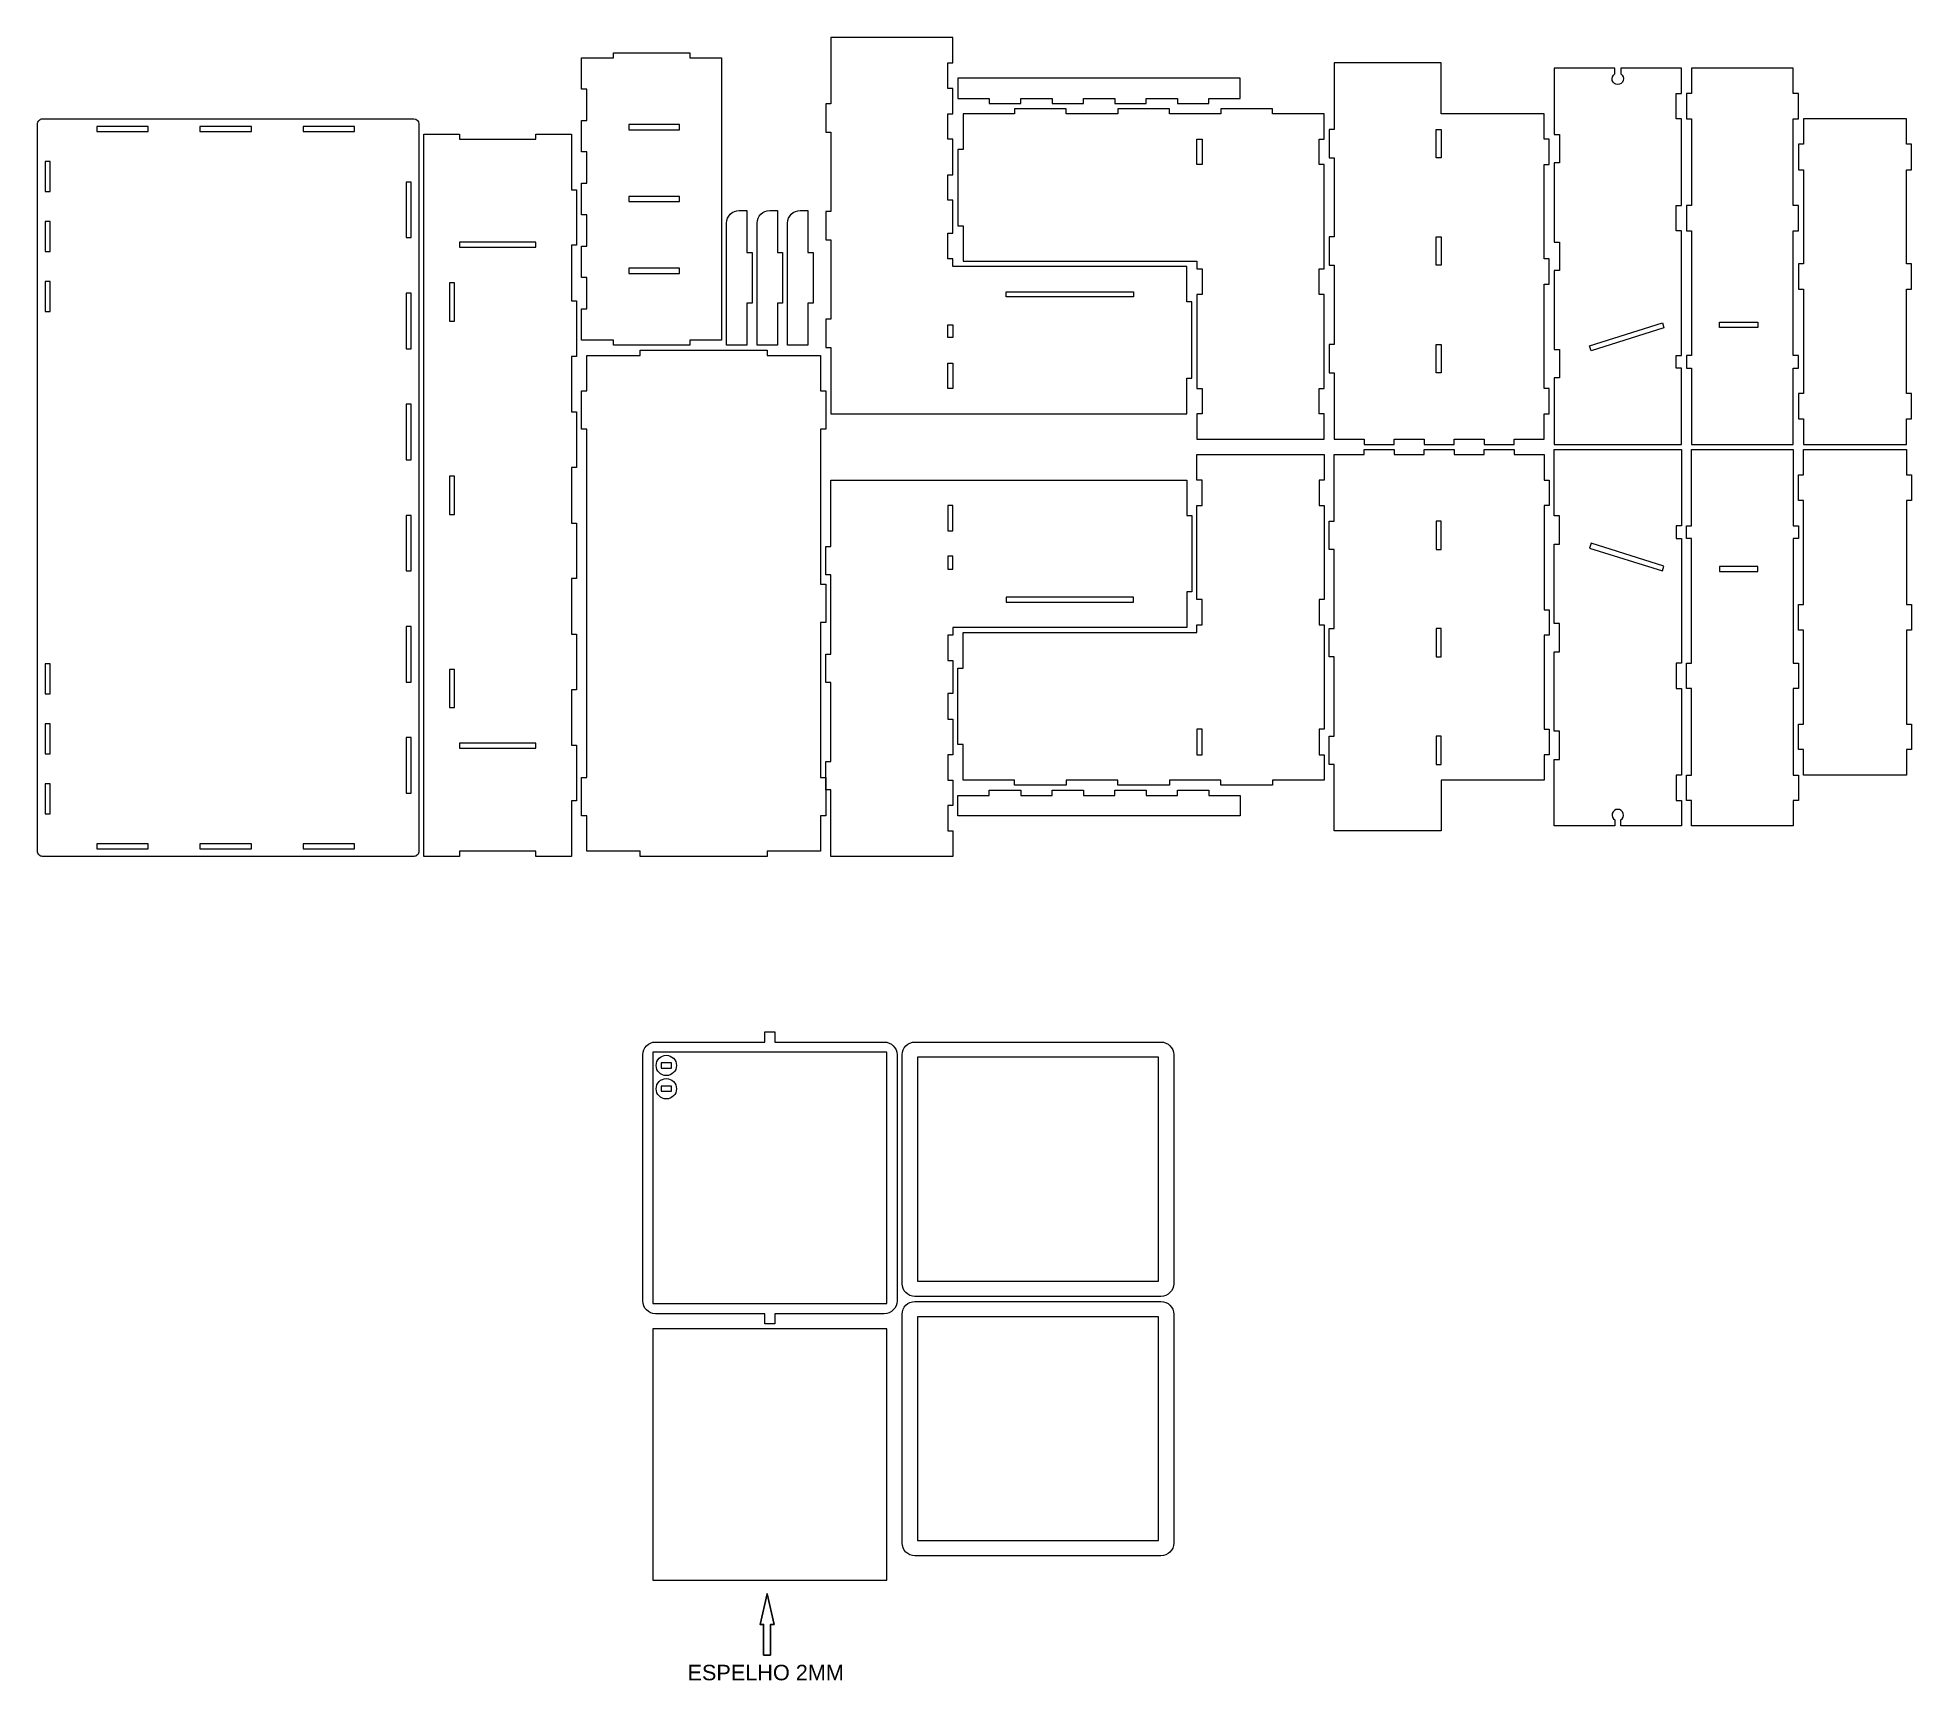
# Model space of a CAD drawing. Header units: millimetres. Extents: x -368 to 368, y -323 to 323.
import ezdxf

# ---------------------------------------------------------------- set-up
doc = ezdxf.new("R2010")
doc.units = ezdxf.units.MM
doc.header["$MEASUREMENT"] = 0
doc.layers.add('Camada 1', color=7, linetype='Continuous')
doc.styles.add('0', font='arial.ttf', dxfattribs={"height": 1})

msp = doc.modelspace()

# ---------------------------------------------------------------- texts
at = {"layer": 'Camada 1', "color": 250, "style": '0'}
msp.add_text('ESPELHO 2MM', height=6.096024, dxfattribs=at).set_placement((-112.8697, -322.9229))

# ---------------------------------------------------------------- linework, layer by layer
at = {"layer": 'Camada 1', "color": 30, "lineweight": 20}
msp.add_lwpolyline([(-126.4612, -283.569), (-34.4612, -283.569), (-34.4612, -184.769), (-126.4612, -184.769), (-126.4612, -283.569)], close=True, dxfattribs=at)
at = {"layer": 'Camada 1', "color": 250, "lineweight": 9}
for points, knots in [([(-152.4999, 253.3577), (-152.4999, 253.3577), (-152.5, 241.0245), (-152.5, 241.0245), (-152.5, 241.0245), (-152.5, 241.0245), (-154.5, 241.0244), (-154.5, 241.0244), (-154.5, 241.0244), (-154.5, 241.0244), (-154.4999, 228.6911), (-154.4999, 228.6911), (-154.4999, 228.6911), (-154.4999, 228.6911), (-152.5, 228.6911), (-152.5, 228.6911), (-152.5, 228.6911), (-152.5, 228.6911), (-152.5, 216.3577), (-152.5, 216.3577), (-152.5, 216.3577), (-152.5, 216.3577), (-154.4999, 216.3578), (-154.4999, 216.3578), (-154.4999, 216.3578), (-154.4999, 216.3578), (-154.4999, 204.0244), (-154.4999, 204.0244), (-154.4999, 204.0244), (-154.4999, 204.0244), (-141.9999, 204.0244), (-141.9999, 204.0244), (-141.9999, 204.0244), (-141.9999, 204.0244), (-141.9999, 202.0245), (-141.9999, 202.0245), (-141.9999, 202.0245), (-141.9999, 202.0245), (-112, 202.0245), (-112, 202.0245), (-112, 202.0245), (-112, 202.0245), (-111.9999, 204.0244), (-111.9999, 204.0244), (-111.9999, 204.0244), (-111.9999, 204.0244), (-99.4999, 204.0244), (-99.4999, 204.0244), (-99.4999, 204.0244), (-99.4999, 204.0244), (-99.5, 315.0245), (-99.5, 315.0245), (-99.5, 315.0245), (-99.5, 315.0245), (-112, 315.0245), (-112, 315.0245), (-112, 315.0245), (-112, 315.0245), (-112, 317.0244), (-112, 317.0244), (-112, 317.0244), (-112, 317.0244), (-141.9999, 317.0244), (-141.9999, 317.0244), (-141.9999, 317.0244), (-141.9999, 317.0244), (-142, 315.0244), (-142, 315.0244), (-142, 315.0244), (-142, 315.0244), (-154.5, 315.0245), (-154.5, 315.0245), (-154.5, 315.0245), (-154.5, 315.0245), (-154.5, 302.6911), (-154.5, 302.6911), (-154.5, 302.6911), (-154.5, 302.6911), (-152.5, 302.6911), (-152.5, 302.6911), (-152.5, 302.6911), (-152.5, 302.6911), (-152.4999, 290.3578), (-152.4999, 290.3578), (-152.4999, 290.3578), (-152.4999, 290.3578), (-154.5, 290.3577), (-154.5, 290.3577), (-154.5, 290.3577), (-154.5, 290.3577), (-154.5, 278.0244), (-154.5, 278.0244), (-154.5, 278.0244), (-154.5, 278.0244), (-152.4999, 278.0244), (-152.4999, 278.0244), (-152.4999, 278.0244), (-152.4999, 278.0244), (-152.4999, 265.6911), (-152.4999, 265.6911), (-152.4999, 265.6911), (-152.4999, 265.6911), (-154.5, 265.6911), (-154.5, 265.6911), (-154.5, 265.6911), (-154.5, 265.6911), (-154.5, 253.3578), (-154.5, 253.3578), (-154.5, 253.3578), (-154.5, 253.3578), (-152.4999, 253.3577), (-152.4999, 253.3577)], [0, 0, 0, 0, 0.03448276, 0.03448276, 0.03448276, 0.03448276, 0.06896552, 0.06896552, 0.06896552, 0.06896552, 0.10344828, 0.10344828, 0.10344828, 0.10344828, 0.13793103, 0.13793103, 0.13793103, 0.13793103, 0.17241379, 0.17241379, 0.17241379, 0.17241379, 0.20689655, 0.20689655, 0.20689655, 0.20689655, 0.24137931, 0.24137931, 0.24137931, 0.24137931, 0.27586207, 0.27586207, 0.27586207, 0.27586207, 0.31034483, 0.31034483, 0.31034483, 0.31034483, 0.34482759, 0.34482759, 0.34482759, 0.34482759, 0.37931034, 0.37931034, 0.37931034, 0.37931034, 0.4137931, 0.4137931, 0.4137931, 0.4137931, 0.44827586, 0.44827586, 0.44827586, 0.44827586, 0.48275862, 0.48275862, 0.48275862, 0.48275862, 0.51724138, 0.51724138, 0.51724138, 0.51724138, 0.55172414, 0.55172414, 0.55172414, 0.55172414, 0.5862069, 0.5862069, 0.5862069, 0.5862069, 0.62068966, 0.62068966, 0.62068966, 0.62068966, 0.65517241, 0.65517241, 0.65517241, 0.65517241, 0.68965517, 0.68965517, 0.68965517, 0.68965517, 0.72413793, 0.72413793, 0.72413793, 0.72413793, 0.75862069, 0.75862069, 0.75862069, 0.75862069, 0.79310345, 0.79310345, 0.79310345, 0.79310345, 0.82758621, 0.82758621, 0.82758621, 0.82758621, 0.86206897, 0.86206897, 0.86206897, 0.86206897, 0.89655172, 0.89655172, 0.89655172, 0.89655172, 0.93103448, 0.93103448, 0.93103448, 0.93103448, 1, 1, 1, 1]), ([(83.5001, 175.0245), (83.5001, 175.0245), (-56.4999, 175.0245), (-56.4999, 175.0245), (-56.4999, 175.0245), (-56.4999, 175.0245), (-56.4999, 201.1674), (-56.4999, 201.1674), (-56.4999, 201.1674), (-56.4999, 201.1674), (-58.4999, 201.1674), (-58.4999, 201.1674), (-58.4999, 201.1674), (-58.4999, 201.1674), (-58.4999, 212.3102), (-58.4999, 212.3102), (-58.4999, 212.3102), (-58.4999, 212.3102), (-56.4999, 212.3102), (-56.4999, 212.3102), (-56.4999, 212.3102), (-56.4999, 212.3102), (-56.4999, 243.4531), (-56.4999, 243.4531), (-56.4999, 243.4531), (-56.4999, 243.4531), (-58.4999, 243.4531), (-58.4999, 243.4531), (-58.4999, 243.4531), (-58.4999, 243.4531), (-58.4999, 254.5959), (-58.4999, 254.5959), (-58.4999, 254.5959), (-58.4999, 254.5959), (-56.4999, 254.5959), (-56.4999, 254.5959), (-56.4999, 254.5959), (-56.4999, 254.5959), (-56.4999, 285.7388), (-56.4999, 285.7388), (-56.4999, 285.7388), (-56.4999, 285.7388), (-58.4999, 285.7388), (-58.4999, 285.7388), (-58.4999, 285.7388), (-58.4999, 285.7388), (-58.4999, 296.8816), (-58.4999, 296.8816), (-58.4999, 296.8816), (-58.4999, 296.8816), (-56.4999, 296.8816), (-56.4999, 296.8816), (-56.4999, 296.8816), (-56.4999, 296.8816), (-56.4999, 323.0245), (-56.4999, 323.0245), (-56.4999, 323.0245), (-56.4999, 323.0245), (-8.4999, 323.0245), (-8.4999, 323.0245), (-8.4999, 323.0245), (-8.4999, 323.0245), (-8.4999, 313.0245), (-8.4999, 313.0245), (-8.4999, 313.0245), (-8.4999, 313.0245), (-10.4999, 313.0245), (-10.4999, 313.0245), (-10.4999, 313.0245), (-10.4999, 313.0245), (-10.4999, 303.0245), (-10.4999, 303.0245), (-10.4999, 303.0245), (-10.4999, 303.0245), (-8.4999, 303.0245), (-8.4999, 303.0245), (-8.4999, 303.0245), (-8.4999, 303.0245), (-8.4999, 293.0245), (-8.4999, 293.0245), (-8.4999, 293.0245), (-8.4999, 293.0245), (-10.4999, 293.0245), (-10.4999, 293.0245), (-10.4999, 293.0245), (-10.4999, 293.0245), (-10.4999, 283.0245), (-10.4999, 283.0245), (-10.4999, 283.0245), (-10.4999, 283.0245), (-8.4999, 283.0245), (-8.4999, 283.0245), (-8.4999, 283.0245), (-8.4999, 283.0245), (-8.4999, 269.0245), (-8.4999, 269.0245), (-8.4999, 269.0245), (-8.4999, 269.0245), (-10.4999, 269.0245), (-10.4999, 269.0245), (-10.4999, 269.0245), (-10.4999, 269.0245), (-10.4999, 259.0245), (-10.4999, 259.0245), (-10.4999, 259.0245), (-10.4999, 259.0245), (-8.4999, 259.0245), (-8.4999, 259.0245), (-8.4999, 259.0245), (-8.4999, 259.0245), (-8.4999, 246.0245), (-8.4999, 246.0245), (-8.4999, 246.0245), (-8.4999, 246.0245), (-10.4999, 246.0245), (-10.4999, 246.0245), (-10.4999, 246.0245), (-10.4999, 246.0245), (-10.4999, 236.0245), (-10.4999, 236.0245), (-10.4999, 236.0245), (-10.4999, 236.0245), (-8.4999, 236.0245), (-8.4999, 236.0245), (-8.4999, 236.0245), (-8.4999, 236.0245), (-8.4999, 233.0245), (-8.4999, 233.0245), (-8.4999, 233.0245), (-8.4999, 233.0245), (83.5001, 233.0245), (83.5001, 233.0245), (83.5001, 233.0245), (83.5001, 233.0245), (83.5001, 219.0245), (83.5001, 219.0245), (83.5001, 219.0245), (83.5001, 219.0245), (85.5001, 219.0245), (85.5001, 219.0245), (85.5001, 219.0245), (85.5001, 219.0245), (85.5001, 189.0245), (85.5001, 189.0245), (85.5001, 189.0245), (85.5001, 189.0245), (83.5001, 189.0245), (83.5001, 189.0245), (83.5001, 189.0245), (83.5001, 189.0245), (83.5001, 175.0245), (83.5001, 175.0245)], [0, 0, 0, 0, 0.02564103, 0.02564103, 0.02564103, 0.02564103, 0.05128205, 0.05128205, 0.05128205, 0.05128205, 0.07692308, 0.07692308, 0.07692308, 0.07692308, 0.1025641, 0.1025641, 0.1025641, 0.1025641, 0.12820513, 0.12820513, 0.12820513, 0.12820513, 0.15384615, 0.15384615, 0.15384615, 0.15384615, 0.17948718, 0.17948718, 0.17948718, 0.17948718, 0.20512821, 0.20512821, 0.20512821, 0.20512821, 0.23076923, 0.23076923, 0.23076923, 0.23076923, 0.25641026, 0.25641026, 0.25641026, 0.25641026, 0.28205128, 0.28205128, 0.28205128, 0.28205128, 0.30769231, 0.30769231, 0.30769231, 0.30769231, 0.33333333, 0.33333333, 0.33333333, 0.33333333, 0.35897436, 0.35897436, 0.35897436, 0.35897436, 0.38461538, 0.38461538, 0.38461538, 0.38461538, 0.41025641, 0.41025641, 0.41025641, 0.41025641, 0.43589744, 0.43589744, 0.43589744, 0.43589744, 0.46153846, 0.46153846, 0.46153846, 0.46153846, 0.48717949, 0.48717949, 0.48717949, 0.48717949, 0.51282051, 0.51282051, 0.51282051, 0.51282051, 0.53846154, 0.53846154, 0.53846154, 0.53846154, 0.56410256, 0.56410256, 0.56410256, 0.56410256, 0.58974359, 0.58974359, 0.58974359, 0.58974359, 0.61538462, 0.61538462, 0.61538462, 0.61538462, 0.64102564, 0.64102564, 0.64102564, 0.64102564, 0.66666667, 0.66666667, 0.66666667, 0.66666667, 0.69230769, 0.69230769, 0.69230769, 0.69230769, 0.71794872, 0.71794872, 0.71794872, 0.71794872, 0.74358974, 0.74358974, 0.74358974, 0.74358974, 0.76923077, 0.76923077, 0.76923077, 0.76923077, 0.79487179, 0.79487179, 0.79487179, 0.79487179, 0.82051282, 0.82051282, 0.82051282, 0.82051282, 0.84615385, 0.84615385, 0.84615385, 0.84615385, 0.87179487, 0.87179487, 0.87179487, 0.87179487, 0.8974359, 0.8974359, 0.8974359, 0.8974359, 0.92307692, 0.92307692, 0.92307692, 0.92307692, 0.94871795, 0.94871795, 0.94871795, 0.94871795, 1, 1, 1, 1]), ([(183.5001, 293.0245), (183.5001, 293.0245), (224.0001, 293.0245), (224.0001, 293.0245), (224.0001, 293.0245), (224.0001, 293.0245), (224.0001, 283.0245), (224.0001, 283.0245), (224.0001, 283.0245), (224.0001, 283.0245), (226.0001, 283.0245), (226.0001, 283.0245), (226.0001, 283.0245), (226.0001, 283.0245), (226.0001, 273.0245), (226.0001, 273.0245), (226.0001, 273.0245), (226.0001, 273.0245), (224.0001, 273.0245), (224.0001, 273.0245), (224.0001, 273.0245), (224.0001, 273.0245), (224.0001, 236.0245), (224.0001, 236.0245), (224.0001, 236.0245), (224.0001, 236.0245), (226.0001, 236.0245), (226.0001, 236.0245), (226.0001, 236.0245), (226.0001, 236.0245), (226.0001, 226.0245), (226.0001, 226.0245), (226.0001, 226.0245), (226.0001, 226.0245), (224.0001, 226.0245), (224.0001, 226.0245), (224.0001, 226.0245), (224.0001, 226.0245), (224.0001, 185.0245), (224.0001, 185.0245), (224.0001, 185.0245), (224.0001, 185.0245), (226.0001, 185.0245), (226.0001, 185.0245), (226.0001, 185.0245), (226.0001, 185.0245), (226.0001, 175.0245), (226.0001, 175.0245), (226.0001, 175.0245), (226.0001, 175.0245), (224.0001, 175.0245), (224.0001, 175.0245), (224.0001, 175.0245), (224.0001, 175.0245), (224.0001, 165.0245), (224.0001, 165.0245), (224.0001, 165.0245), (224.0001, 165.0245), (212.2144, 165.0245), (212.2144, 165.0245), (212.2144, 165.0245), (212.2144, 165.0245), (212.2144, 163.0245), (212.2144, 163.0245), (212.2144, 163.0245), (212.2144, 163.0245), (200.4287, 163.0245), (200.4287, 163.0245), (200.4287, 163.0245), (200.4287, 163.0245), (200.4287, 165.0245), (200.4287, 165.0245), (200.4287, 165.0245), (200.4287, 165.0245), (188.643, 165.0245), (188.643, 165.0245), (188.643, 165.0245), (188.643, 165.0245), (188.643, 163.0245), (188.643, 163.0245), (188.643, 163.0245), (188.643, 163.0245), (176.8572, 163.0245), (176.8572, 163.0245), (176.8572, 163.0245), (176.8572, 163.0245), (176.8572, 165.0245), (176.8572, 165.0245), (176.8572, 165.0245), (176.8572, 165.0245), (165.0715, 165.0245), (165.0715, 165.0245), (165.0715, 165.0245), (165.0715, 165.0245), (165.0715, 163.0245), (165.0715, 163.0245), (165.0715, 163.0245), (165.0715, 163.0245), (153.2858, 163.0245), (153.2858, 163.0245), (153.2858, 163.0245), (153.2858, 163.0245), (153.2858, 165.0245), (153.2858, 165.0245), (153.2858, 165.0245), (153.2858, 165.0245), (141.5001, 165.0245), (141.5001, 165.0245), (141.5001, 165.0245), (141.5001, 165.0245), (141.5001, 191.1674), (141.5001, 191.1674), (141.5001, 191.1674), (141.5001, 191.1674), (139.5001, 191.1674), (139.5001, 191.1674), (139.5001, 191.1674), (139.5001, 191.1674), (139.5001, 202.3102), (139.5001, 202.3102), (139.5001, 202.3102), (139.5001, 202.3102), (141.5001, 202.3102), (141.5001, 202.3102), (141.5001, 202.3102), (141.5001, 202.3102), (141.5001, 233.4531), (141.5001, 233.4531), (141.5001, 233.4531), (141.5001, 233.4531), (139.5001, 233.4531), (139.5001, 233.4531), (139.5001, 233.4531), (139.5001, 233.4531), (139.5001, 244.5959), (139.5001, 244.5959), (139.5001, 244.5959), (139.5001, 244.5959), (141.5001, 244.5959), (141.5001, 244.5959), (141.5001, 244.5959), (141.5001, 244.5959), (141.5001, 275.7388), (141.5001, 275.7388), (141.5001, 275.7388), (141.5001, 275.7388), (139.5001, 275.7388), (139.5001, 275.7388), (139.5001, 275.7388), (139.5001, 275.7388), (139.5001, 286.8816), (139.5001, 286.8816), (139.5001, 286.8816), (139.5001, 286.8816), (141.5001, 286.8816), (141.5001, 286.8816), (141.5001, 286.8816), (141.5001, 286.8816), (141.5001, 313.0245), (141.5001, 313.0245), (141.5001, 313.0245), (141.5001, 313.0245), (183.5001, 313.0245), (183.5001, 313.0245), (183.5001, 313.0245), (183.5001, 313.0245), (183.5001, 293.0245), (183.5001, 293.0245)], [0, 0, 0, 0, 0.02325581, 0.02325581, 0.02325581, 0.02325581, 0.04651163, 0.04651163, 0.04651163, 0.04651163, 0.06976744, 0.06976744, 0.06976744, 0.06976744, 0.09302326, 0.09302326, 0.09302326, 0.09302326, 0.11627907, 0.11627907, 0.11627907, 0.11627907, 0.13953488, 0.13953488, 0.13953488, 0.13953488, 0.1627907, 0.1627907, 0.1627907, 0.1627907, 0.18604651, 0.18604651, 0.18604651, 0.18604651, 0.20930233, 0.20930233, 0.20930233, 0.20930233, 0.23255814, 0.23255814, 0.23255814, 0.23255814, 0.25581395, 0.25581395, 0.25581395, 0.25581395, 0.27906977, 0.27906977, 0.27906977, 0.27906977, 0.30232558, 0.30232558, 0.30232558, 0.30232558, 0.3255814, 0.3255814, 0.3255814, 0.3255814, 0.34883721, 0.34883721, 0.34883721, 0.34883721, 0.37209302, 0.37209302, 0.37209302, 0.37209302, 0.39534884, 0.39534884, 0.39534884, 0.39534884, 0.41860465, 0.41860465, 0.41860465, 0.41860465, 0.44186047, 0.44186047, 0.44186047, 0.44186047, 0.46511628, 0.46511628, 0.46511628, 0.46511628, 0.48837209, 0.48837209, 0.48837209, 0.48837209, 0.51162791, 0.51162791, 0.51162791, 0.51162791, 0.53488372, 0.53488372, 0.53488372, 0.53488372, 0.55813953, 0.55813953, 0.55813953, 0.55813953, 0.58139535, 0.58139535, 0.58139535, 0.58139535, 0.60465116, 0.60465116, 0.60465116, 0.60465116, 0.62790698, 0.62790698, 0.62790698, 0.62790698, 0.65116279, 0.65116279, 0.65116279, 0.65116279, 0.6744186, 0.6744186, 0.6744186, 0.6744186, 0.69767442, 0.69767442, 0.69767442, 0.69767442, 0.72093023, 0.72093023, 0.72093023, 0.72093023, 0.74418605, 0.74418605, 0.74418605, 0.74418605, 0.76744186, 0.76744186, 0.76744186, 0.76744186, 0.79069767, 0.79069767, 0.79069767, 0.79069767, 0.81395349, 0.81395349, 0.81395349, 0.81395349, 0.8372093, 0.8372093, 0.8372093, 0.8372093, 0.86046512, 0.86046512, 0.86046512, 0.86046512, 0.88372093, 0.88372093, 0.88372093, 0.88372093, 0.90697674, 0.90697674, 0.90697674, 0.90697674, 0.93023256, 0.93023256, 0.93023256, 0.93023256, 0.95348837, 0.95348837, 0.95348837, 0.95348837, 1, 1, 1, 1]), ([(278.0001, 163.0245), (278.0001, 163.0245), (228.0001, 163.0245), (228.0001, 163.0245), (228.0001, 163.0245), (228.0001, 163.0245), (228.0001, 189.1674), (228.0001, 189.1674), (228.0001, 189.1674), (228.0001, 189.1674), (230.0001, 189.1674), (230.0001, 189.1674), (230.0001, 189.1674), (230.0001, 189.1674), (230.0001, 200.3102), (230.0001, 200.3102), (230.0001, 200.3102), (230.0001, 200.3102), (228.0001, 200.3102), (228.0001, 200.3102), (228.0001, 200.3102), (228.0001, 200.3102), (228.0001, 231.4531), (228.0001, 231.4531), (228.0001, 231.4531), (228.0001, 231.4531), (230.0001, 231.4531), (230.0001, 231.4531), (230.0001, 231.4531), (230.0001, 231.4531), (230.0001, 242.5959), (230.0001, 242.5959), (230.0001, 242.5959), (230.0001, 242.5959), (228.0001, 242.5959), (228.0001, 242.5959), (228.0001, 242.5959), (228.0001, 242.5959), (228.0001, 273.7388), (228.0001, 273.7388), (228.0001, 273.7388), (228.0001, 273.7388), (230.0001, 273.7388), (230.0001, 273.7388), (230.0001, 273.7388), (230.0001, 273.7388), (230.0001, 284.8816), (230.0001, 284.8816), (230.0001, 284.8816), (230.0001, 284.8816), (228.0001, 284.8816), (228.0001, 284.8816), (228.0001, 284.8816), (228.0001, 284.8816), (228.0001, 311.0245), (228.0001, 311.0245), (228.0001, 311.0245), (228.0001, 311.0245), (251.8001, 311.0245), (251.8001, 311.0245), (251.8001, 311.0245), (251.8001, 311.0245), (251.8001, 308.6778), (251.8001, 308.6778), (251.8001, 308.6778), (250.9524, 308.1433), (250.5604, 307.1127), (250.8385, 306.1499), (250.8385, 306.1499), (251.1167, 305.1872), (251.998, 304.5245), (253.0001, 304.5245), (253.0001, 304.5245), (254.0022, 304.5245), (254.8835, 305.1872), (255.1617, 306.15), (255.1617, 306.15), (255.4398, 307.1127), (255.0478, 308.1433), (254.2001, 308.6778), (254.2001, 308.6778), (254.2001, 308.6778), (254.2001, 311.0245), (254.2001, 311.0245), (254.2001, 311.0245), (254.2001, 311.0245), (278.0001, 311.0245), (278.0001, 311.0245), (278.0001, 311.0245), (278.0001, 311.0245), (278.0001, 301.0245), (278.0001, 301.0245), (278.0001, 301.0245), (278.0001, 301.0245), (276.0001, 301.0245), (276.0001, 301.0245), (276.0001, 301.0245), (276.0001, 301.0245), (276.0001, 291.0245), (276.0001, 291.0245), (276.0001, 291.0245), (276.0001, 291.0245), (278.0001, 291.0245), (278.0001, 291.0245), (278.0001, 291.0245), (278.0001, 291.0245), (278.0001, 257.0245), (278.0001, 257.0245), (278.0001, 257.0245), (278.0001, 257.0245), (276.0001, 257.0245), (276.0001, 257.0245), (276.0001, 257.0245), (276.0001, 257.0245), (276.0001, 247.0245), (276.0001, 247.0245), (276.0001, 247.0245), (276.0001, 247.0245), (278.0001, 247.0245), (278.0001, 247.0245), (278.0001, 247.0245), (278.0001, 247.0245), (278.0001, 198.0245), (278.0001, 198.0245), (278.0001, 198.0245), (278.0001, 198.0245), (276.0001, 198.0245), (276.0001, 198.0245), (276.0001, 198.0245), (276.0001, 198.0245), (276.0001, 193.0245), (276.0001, 193.0245), (276.0001, 193.0245), (276.0001, 193.0245), (278.0001, 193.0245), (278.0001, 193.0245), (278.0001, 193.0245), (278.0001, 193.0245), (278.0001, 163.0245), (278.0001, 163.0245)], [0, 0, 0, 0, 0.02777778, 0.02777778, 0.02777778, 0.02777778, 0.05555556, 0.05555556, 0.05555556, 0.05555556, 0.08333333, 0.08333333, 0.08333333, 0.08333333, 0.11111111, 0.11111111, 0.11111111, 0.11111111, 0.13888889, 0.13888889, 0.13888889, 0.13888889, 0.16666667, 0.16666667, 0.16666667, 0.16666667, 0.19444444, 0.19444444, 0.19444444, 0.19444444, 0.22222222, 0.22222222, 0.22222222, 0.22222222, 0.25, 0.25, 0.25, 0.25, 0.27777778, 0.27777778, 0.27777778, 0.27777778, 0.30555556, 0.30555556, 0.30555556, 0.30555556, 0.33333333, 0.33333333, 0.33333333, 0.33333333, 0.36111111, 0.36111111, 0.36111111, 0.36111111, 0.38888889, 0.38888889, 0.38888889, 0.38888889, 0.41666667, 0.41666667, 0.41666667, 0.41666667, 0.44444444, 0.44444444, 0.44444444, 0.44444444, 0.47222222, 0.47222222, 0.47222222, 0.47222222, 0.5, 0.5, 0.5, 0.5, 0.52777778, 0.52777778, 0.52777778, 0.52777778, 0.55555556, 0.55555556, 0.55555556, 0.55555556, 0.58333333, 0.58333333, 0.58333333, 0.58333333, 0.61111111, 0.61111111, 0.61111111, 0.61111111, 0.63888889, 0.63888889, 0.63888889, 0.63888889, 0.66666667, 0.66666667, 0.66666667, 0.66666667, 0.69444444, 0.69444444, 0.69444444, 0.69444444, 0.72222222, 0.72222222, 0.72222222, 0.72222222, 0.75, 0.75, 0.75, 0.75, 0.77777778, 0.77777778, 0.77777778, 0.77777778, 0.80555556, 0.80555556, 0.80555556, 0.80555556, 0.83333333, 0.83333333, 0.83333333, 0.83333333, 0.86111111, 0.86111111, 0.86111111, 0.86111111, 0.88888889, 0.88888889, 0.88888889, 0.88888889, 0.91666667, 0.91666667, 0.91666667, 0.91666667, 0.94444444, 0.94444444, 0.94444444, 0.94444444, 1, 1, 1, 1]), ([(282.0001, 257.0244), (282.0001, 257.0244), (282.0001, 291.0243), (282.0001, 291.0243), (282.0001, 291.0243), (282.0001, 291.0243), (280.0001, 291.0243), (280.0001, 291.0243), (280.0001, 291.0243), (280.0001, 291.0243), (280.0001, 301.0243), (280.0001, 301.0243), (280.0001, 301.0243), (280.0001, 301.0243), (282.0001, 301.0243), (282.0001, 301.0243), (282.0001, 301.0243), (282.0001, 301.0243), (282.0001, 311.0243), (282.0001, 311.0243), (282.0001, 311.0243), (282.0001, 311.0243), (322, 311.0243), (322, 311.0243), (322, 311.0243), (322, 311.0243), (322, 301.0243), (322, 301.0243), (322, 301.0243), (322, 301.0243), (324, 301.0243), (324, 301.0243), (324, 301.0243), (324, 301.0243), (324, 291.0243), (324, 291.0243), (324, 291.0243), (324, 291.0243), (322, 291.0243), (322, 291.0243), (322, 291.0243), (322, 291.0243), (322, 257.0244), (322, 257.0244), (322, 257.0244), (322, 257.0244), (324, 257.0244), (324, 257.0244), (324, 257.0244), (324, 257.0244), (324, 247.0244), (324, 247.0244), (324, 247.0244), (324, 247.0244), (322, 247.0244), (322, 247.0244), (322, 247.0244), (322, 247.0244), (322, 198.0245), (322, 198.0245), (322, 198.0245), (322, 198.0245), (324, 198.0245), (324, 198.0245), (324, 198.0245), (324, 198.0245), (324, 193.0245), (324, 193.0245), (324, 193.0245), (324, 193.0245), (322, 193.0245), (322, 193.0245), (322, 193.0245), (322, 193.0245), (322, 163.0245), (322, 163.0245), (322, 163.0245), (322, 163.0245), (282.0001, 163.0245), (282.0001, 163.0245), (282.0001, 163.0245), (282.0001, 163.0245), (282.0001, 193.0245), (282.0001, 193.0245), (282.0001, 193.0245), (282.0001, 193.0245), (280.0001, 193.0245), (280.0001, 193.0245), (280.0001, 193.0245), (280.0001, 193.0245), (280.0001, 198.0245), (280.0001, 198.0245), (280.0001, 198.0245), (280.0001, 198.0245), (282.0001, 198.0245), (282.0001, 198.0245), (282.0001, 198.0245), (282.0001, 198.0245), (282.0001, 247.0244), (282.0001, 247.0244), (282.0001, 247.0244), (282.0001, 247.0244), (280.0001, 247.0244), (280.0001, 247.0244), (280.0001, 247.0244), (280.0001, 247.0244), (280.0001, 257.0244), (280.0001, 257.0244), (280.0001, 257.0244), (280.0001, 257.0244), (282.0001, 257.0244), (282.0001, 257.0244)], [0, 0, 0, 0, 0.03448276, 0.03448276, 0.03448276, 0.03448276, 0.06896552, 0.06896552, 0.06896552, 0.06896552, 0.10344828, 0.10344828, 0.10344828, 0.10344828, 0.13793103, 0.13793103, 0.13793103, 0.13793103, 0.17241379, 0.17241379, 0.17241379, 0.17241379, 0.20689655, 0.20689655, 0.20689655, 0.20689655, 0.24137931, 0.24137931, 0.24137931, 0.24137931, 0.27586207, 0.27586207, 0.27586207, 0.27586207, 0.31034483, 0.31034483, 0.31034483, 0.31034483, 0.34482759, 0.34482759, 0.34482759, 0.34482759, 0.37931034, 0.37931034, 0.37931034, 0.37931034, 0.4137931, 0.4137931, 0.4137931, 0.4137931, 0.44827586, 0.44827586, 0.44827586, 0.44827586, 0.48275862, 0.48275862, 0.48275862, 0.48275862, 0.51724138, 0.51724138, 0.51724138, 0.51724138, 0.55172414, 0.55172414, 0.55172414, 0.55172414, 0.5862069, 0.5862069, 0.5862069, 0.5862069, 0.62068966, 0.62068966, 0.62068966, 0.62068966, 0.65517241, 0.65517241, 0.65517241, 0.65517241, 0.68965517, 0.68965517, 0.68965517, 0.68965517, 0.72413793, 0.72413793, 0.72413793, 0.72413793, 0.75862069, 0.75862069, 0.75862069, 0.75862069, 0.79310345, 0.79310345, 0.79310345, 0.79310345, 0.82758621, 0.82758621, 0.82758621, 0.82758621, 0.86206897, 0.86206897, 0.86206897, 0.86206897, 0.89655172, 0.89655172, 0.89655172, 0.89655172, 0.93103448, 0.93103448, 0.93103448, 0.93103448, 1, 1, 1, 1]), ([(67.5, 297.0245), (67.5, 297.0245), (55.1667, 297.0245), (55.1667, 297.0245), (55.1667, 297.0245), (55.1667, 297.0245), (55.1667, 299.0245), (55.1667, 299.0245), (55.1667, 299.0245), (55.1667, 299.0245), (42.8333, 299.0245), (42.8333, 299.0245), (42.8333, 299.0245), (42.8333, 299.0245), (42.8333, 297.0245), (42.8333, 297.0245), (42.8333, 297.0245), (42.8333, 297.0245), (30.5001, 297.0245), (30.5001, 297.0245), (30.5001, 297.0245), (30.5001, 297.0245), (30.5001, 299.0245), (30.5001, 299.0245), (30.5001, 299.0245), (30.5001, 299.0245), (18.1668, 299.0245), (18.1668, 299.0245), (18.1668, 299.0245), (18.1668, 299.0245), (18.1668, 297.0245), (18.1668, 297.0245), (18.1668, 297.0245), (18.1668, 297.0245), (5.8334, 297.0245), (5.8334, 297.0245), (5.8334, 297.0245), (5.8334, 297.0245), (5.8334, 299.0245), (5.8334, 299.0245), (5.8334, 299.0245), (5.8334, 299.0245), (-6.4999, 299.0245), (-6.4999, 299.0245), (-6.4999, 299.0245), (-6.4999, 299.0245), (-6.4999, 307.0245), (-6.4999, 307.0245), (-6.4999, 307.0245), (-6.4999, 307.0245), (104.5, 307.0245), (104.5, 307.0245), (104.5, 307.0245), (104.5, 307.0245), (104.5, 299.0245), (104.5, 299.0245), (104.5, 299.0245), (104.5, 299.0245), (92.1667, 299.0245), (92.1667, 299.0245), (92.1667, 299.0245), (92.1667, 299.0245), (92.1667, 297.0245), (92.1667, 297.0245), (92.1667, 297.0245), (92.1667, 297.0245), (79.8333, 297.0245), (79.8333, 297.0245), (79.8333, 297.0245), (79.8333, 297.0245), (79.8333, 299.0245), (79.8333, 299.0245), (79.8333, 299.0245), (79.8333, 299.0245), (67.5, 299.0245), (67.5, 299.0245), (67.5, 299.0245), (67.5, 299.0245), (67.5, 297.0245), (67.5, 297.0245)], [0, 0, 0, 0, 0.04761905, 0.04761905, 0.04761905, 0.04761905, 0.0952381, 0.0952381, 0.0952381, 0.0952381, 0.14285714, 0.14285714, 0.14285714, 0.14285714, 0.19047619, 0.19047619, 0.19047619, 0.19047619, 0.23809524, 0.23809524, 0.23809524, 0.23809524, 0.28571429, 0.28571429, 0.28571429, 0.28571429, 0.33333333, 0.33333333, 0.33333333, 0.33333333, 0.38095238, 0.38095238, 0.38095238, 0.38095238, 0.42857143, 0.42857143, 0.42857143, 0.42857143, 0.47619048, 0.47619048, 0.47619048, 0.47619048, 0.52380952, 0.52380952, 0.52380952, 0.52380952, 0.57142857, 0.57142857, 0.57142857, 0.57142857, 0.61904762, 0.61904762, 0.61904762, 0.61904762, 0.66666667, 0.66666667, 0.66666667, 0.66666667, 0.71428571, 0.71428571, 0.71428571, 0.71428571, 0.76190476, 0.76190476, 0.76190476, 0.76190476, 0.80952381, 0.80952381, 0.80952381, 0.80952381, 0.85714286, 0.85714286, 0.85714286, 0.85714286, 0.9047619, 0.9047619, 0.9047619, 0.9047619, 1, 1, 1, 1]), ([(137.5001, 165.0245), (137.5001, 165.0245), (87.5001, 165.0245), (87.5001, 165.0245), (87.5001, 165.0245), (87.5001, 165.0245), (87.5001, 175.0245), (87.5001, 175.0245), (87.5001, 175.0245), (87.5001, 175.0245), (89.5001, 175.0245), (89.5001, 175.0245), (89.5001, 175.0245), (89.5001, 175.0245), (89.5001, 185.0245), (89.5001, 185.0245), (89.5001, 185.0245), (89.5001, 185.0245), (87.5001, 185.0245), (87.5001, 185.0245), (87.5001, 185.0245), (87.5001, 185.0245), (87.5001, 222.0245), (87.5001, 222.0245), (87.5001, 222.0245), (87.5001, 222.0245), (89.5001, 222.0245), (89.5001, 222.0245), (89.5001, 222.0245), (89.5001, 222.0245), (89.5001, 232.0245), (89.5001, 232.0245), (89.5001, 232.0245), (89.5001, 232.0245), (87.5001, 232.0245), (87.5001, 232.0245), (87.5001, 232.0245), (87.5001, 232.0245), (87.5001, 235.0245), (87.5001, 235.0245), (87.5001, 235.0245), (87.5001, 235.0245), (-4.4999, 235.0245), (-4.4999, 235.0245), (-4.4999, 235.0245), (-4.4999, 235.0245), (-4.4999, 249.0245), (-4.4999, 249.0245), (-4.4999, 249.0245), (-4.4999, 249.0245), (-6.4999, 249.0245), (-6.4999, 249.0245), (-6.4999, 249.0245), (-6.4999, 249.0245), (-6.4999, 279.0245), (-6.4999, 279.0245), (-6.4999, 279.0245), (-6.4999, 279.0245), (-4.4999, 279.0245), (-4.4999, 279.0245), (-4.4999, 279.0245), (-4.4999, 279.0245), (-4.4999, 293.0245), (-4.4999, 293.0245), (-4.4999, 293.0245), (-4.4999, 293.0245), (15.7858, 293.0245), (15.7858, 293.0245), (15.7858, 293.0245), (15.7858, 293.0245), (15.7858, 295.0245), (15.7858, 295.0245), (15.7858, 295.0245), (15.7858, 295.0245), (36.0715, 295.0245), (36.0715, 295.0245), (36.0715, 295.0245), (36.0715, 295.0245), (36.0715, 293.0245), (36.0715, 293.0245), (36.0715, 293.0245), (36.0715, 293.0245), (56.3572, 293.0245), (56.3572, 293.0245), (56.3572, 293.0245), (56.3572, 293.0245), (56.3572, 295.0245), (56.3572, 295.0245), (56.3572, 295.0245), (56.3572, 295.0245), (76.643, 295.0245), (76.643, 295.0245), (76.643, 295.0245), (76.643, 295.0245), (76.643, 293.0245), (76.643, 293.0245), (76.643, 293.0245), (76.643, 293.0245), (96.9287, 293.0245), (96.9287, 293.0245), (96.9287, 293.0245), (96.9287, 293.0245), (96.9287, 295.0245), (96.9287, 295.0245), (96.9287, 295.0245), (96.9287, 295.0245), (117.2144, 295.0245), (117.2144, 295.0245), (117.2144, 295.0245), (117.2144, 295.0245), (117.2144, 293.0245), (117.2144, 293.0245), (117.2144, 293.0245), (117.2144, 293.0245), (137.5001, 293.0245), (137.5001, 293.0245), (137.5001, 293.0245), (137.5001, 293.0245), (137.5001, 283.0245), (137.5001, 283.0245), (137.5001, 283.0245), (137.5001, 283.0245), (135.5001, 283.0245), (135.5001, 283.0245), (135.5001, 283.0245), (135.5001, 283.0245), (135.5001, 273.0245), (135.5001, 273.0245), (135.5001, 273.0245), (135.5001, 273.0245), (137.5001, 273.0245), (137.5001, 273.0245), (137.5001, 273.0245), (137.5001, 273.0245), (137.5001, 232.0245), (137.5001, 232.0245), (137.5001, 232.0245), (137.5001, 232.0245), (135.5001, 232.0245), (135.5001, 232.0245), (135.5001, 232.0245), (135.5001, 232.0245), (135.5001, 222.0245), (135.5001, 222.0245), (135.5001, 222.0245), (135.5001, 222.0245), (137.5001, 222.0245), (137.5001, 222.0245), (137.5001, 222.0245), (137.5001, 222.0245), (137.5001, 185.0245), (137.5001, 185.0245), (137.5001, 185.0245), (137.5001, 185.0245), (135.5001, 185.0245), (135.5001, 185.0245), (135.5001, 185.0245), (135.5001, 185.0245), (135.5001, 175.0245), (135.5001, 175.0245), (135.5001, 175.0245), (135.5001, 175.0245), (137.5001, 175.0245), (137.5001, 175.0245), (137.5001, 175.0245), (137.5001, 175.0245), (137.5001, 165.0245), (137.5001, 165.0245)], [0, 0, 0, 0, 0.02325581, 0.02325581, 0.02325581, 0.02325581, 0.04651163, 0.04651163, 0.04651163, 0.04651163, 0.06976744, 0.06976744, 0.06976744, 0.06976744, 0.09302326, 0.09302326, 0.09302326, 0.09302326, 0.11627907, 0.11627907, 0.11627907, 0.11627907, 0.13953488, 0.13953488, 0.13953488, 0.13953488, 0.1627907, 0.1627907, 0.1627907, 0.1627907, 0.18604651, 0.18604651, 0.18604651, 0.18604651, 0.20930233, 0.20930233, 0.20930233, 0.20930233, 0.23255814, 0.23255814, 0.23255814, 0.23255814, 0.25581395, 0.25581395, 0.25581395, 0.25581395, 0.27906977, 0.27906977, 0.27906977, 0.27906977, 0.30232558, 0.30232558, 0.30232558, 0.30232558, 0.3255814, 0.3255814, 0.3255814, 0.3255814, 0.34883721, 0.34883721, 0.34883721, 0.34883721, 0.37209302, 0.37209302, 0.37209302, 0.37209302, 0.39534884, 0.39534884, 0.39534884, 0.39534884, 0.41860465, 0.41860465, 0.41860465, 0.41860465, 0.44186047, 0.44186047, 0.44186047, 0.44186047, 0.46511628, 0.46511628, 0.46511628, 0.46511628, 0.48837209, 0.48837209, 0.48837209, 0.48837209, 0.51162791, 0.51162791, 0.51162791, 0.51162791, 0.53488372, 0.53488372, 0.53488372, 0.53488372, 0.55813953, 0.55813953, 0.55813953, 0.55813953, 0.58139535, 0.58139535, 0.58139535, 0.58139535, 0.60465116, 0.60465116, 0.60465116, 0.60465116, 0.62790698, 0.62790698, 0.62790698, 0.62790698, 0.65116279, 0.65116279, 0.65116279, 0.65116279, 0.6744186, 0.6744186, 0.6744186, 0.6744186, 0.69767442, 0.69767442, 0.69767442, 0.69767442, 0.72093023, 0.72093023, 0.72093023, 0.72093023, 0.74418605, 0.74418605, 0.74418605, 0.74418605, 0.76744186, 0.76744186, 0.76744186, 0.76744186, 0.79069767, 0.79069767, 0.79069767, 0.79069767, 0.81395349, 0.81395349, 0.81395349, 0.81395349, 0.8372093, 0.8372093, 0.8372093, 0.8372093, 0.86046512, 0.86046512, 0.86046512, 0.86046512, 0.88372093, 0.88372093, 0.88372093, 0.88372093, 0.90697674, 0.90697674, 0.90697674, 0.90697674, 0.93023256, 0.93023256, 0.93023256, 0.93023256, 0.95348837, 0.95348837, 0.95348837, 0.95348837, 1, 1, 1, 1]), ([(-218.4999, 3.0245), (-218.4999, 3.0245), (-218.4999, 289.0245), (-218.4999, 289.0245), (-218.4999, 289.0245), (-218.4999, 290.1291), (-219.3953, 291.0245), (-220.4999, 291.0245), (-220.4999, 291.0245), (-220.4999, 291.0245), (-366.4999, 291.0245), (-366.4999, 291.0245), (-366.4999, 291.0245), (-367.0303, 291.0245), (-367.539, 290.8138), (-367.9141, 290.4387), (-367.9141, 290.4387), (-368.2892, 290.0636), (-368.4999, 289.5549), (-368.4999, 289.0245), (-368.4999, 289.0245), (-368.4999, 289.0245), (-368.4999, 3.0245), (-368.4999, 3.0245), (-368.4999, 3.0245), (-368.4999, 2.4941), (-368.2892, 1.9854), (-367.9141, 1.6103), (-367.9141, 1.6103), (-367.539, 1.2352), (-367.0303, 1.0245), (-366.4999, 1.0245), (-366.4999, 1.0245), (-366.4999, 1.0245), (-220.4999, 1.0245), (-220.4999, 1.0245), (-220.4999, 1.0245), (-219.9695, 1.0245), (-219.4608, 1.2352), (-219.0857, 1.6103), (-219.0857, 1.6103), (-218.7106, 1.9854), (-218.4999, 2.4941), (-218.4999, 3.0245)], [0, 0, 0, 0, 0.08333333, 0.08333333, 0.08333333, 0.08333333, 0.16666667, 0.16666667, 0.16666667, 0.16666667, 0.25, 0.25, 0.25, 0.25, 0.33333333, 0.33333333, 0.33333333, 0.33333333, 0.41666667, 0.41666667, 0.41666667, 0.41666667, 0.5, 0.5, 0.5, 0.5, 0.58333333, 0.58333333, 0.58333333, 0.58333333, 0.66666667, 0.66666667, 0.66666667, 0.66666667, 0.75, 0.75, 0.75, 0.75, 0.83333333, 0.83333333, 0.83333333, 0.83333333, 1, 1, 1, 1]), ([(-324.9285, 288.0245), (-324.9285, 288.0245), (-324.9285, 286.0245), (-324.9285, 286.0245), (-324.9285, 286.0245), (-324.9285, 286.0245), (-345.2142, 286.0245), (-345.2142, 286.0245), (-345.2142, 286.0245), (-345.2142, 286.0245), (-345.2142, 288.0245), (-345.2142, 288.0245), (-345.2142, 288.0245), (-345.2142, 288.0245), (-324.9285, 288.0245), (-324.9285, 288.0245)], [0, 0, 0, 0, 0.2, 0.2, 0.2, 0.2, 0.4, 0.4, 0.4, 0.4, 0.6, 0.6, 0.6, 0.6, 1, 1, 1, 1]), ([(-284.357, 288.0245), (-284.357, 288.0245), (-284.357, 286.0245), (-284.357, 286.0245), (-284.357, 286.0245), (-284.357, 286.0245), (-304.6428, 286.0245), (-304.6428, 286.0245), (-304.6428, 286.0245), (-304.6428, 286.0245), (-304.6428, 288.0245), (-304.6428, 288.0245), (-304.6428, 288.0245), (-304.6428, 288.0245), (-284.357, 288.0245), (-284.357, 288.0245)], [0, 0, 0, 0, 0.2, 0.2, 0.2, 0.2, 0.4, 0.4, 0.4, 0.4, 0.6, 0.6, 0.6, 0.6, 1, 1, 1, 1]), ([(-243.7856, 288.0245), (-243.7856, 288.0245), (-243.7856, 286.0245), (-243.7856, 286.0245), (-243.7856, 286.0245), (-243.7856, 286.0245), (-264.0713, 286.0245), (-264.0713, 286.0245), (-264.0713, 286.0245), (-264.0713, 286.0245), (-264.0713, 288.0245), (-264.0713, 288.0245), (-264.0713, 288.0245), (-264.0713, 288.0245), (-243.7856, 288.0245), (-243.7856, 288.0245)], [0, 0, 0, 0, 0.2, 0.2, 0.2, 0.2, 0.4, 0.4, 0.4, 0.4, 0.6, 0.6, 0.6, 0.6, 1, 1, 1, 1]), ([(-116, 286.7745), (-116, 286.7745), (-136, 286.7745), (-136, 286.7745), (-136, 286.7745), (-136, 286.7745), (-136, 288.7744), (-136, 288.7744), (-136, 288.7744), (-136, 288.7744), (-116, 288.7745), (-116, 288.7745), (-116, 288.7745), (-116, 288.7745), (-116, 286.7745), (-116, 286.7745)], [0, 0, 0, 0, 0.2, 0.2, 0.2, 0.2, 0.4, 0.4, 0.4, 0.4, 0.6, 0.6, 0.6, 0.6, 1, 1, 1, 1]), ([(326, 291.0243), (326, 291.0243), (366.4999, 291.0243), (366.4999, 291.0243), (366.4999, 291.0243), (366.4999, 291.0243), (366.4999, 281.0244), (366.4999, 281.0244), (366.4999, 281.0244), (366.4999, 281.0244), (368.4999, 281.0244), (368.4999, 281.0244), (368.4999, 281.0244), (368.4999, 281.0244), (368.4999, 271.0244), (368.4999, 271.0244), (368.4999, 271.0244), (368.4999, 271.0244), (366.4999, 271.0244), (366.4999, 271.0244), (366.4999, 271.0244), (366.4999, 271.0244), (366.4999, 234.0244), (366.4999, 234.0244), (366.4999, 234.0244), (366.4999, 234.0244), (368.4999, 234.0244), (368.4999, 234.0244), (368.4999, 234.0244), (368.4999, 234.0244), (368.4999, 224.0244), (368.4999, 224.0244), (368.4999, 224.0244), (368.4999, 224.0244), (366.4999, 224.0244), (366.4999, 224.0244), (366.4999, 224.0244), (366.4999, 224.0244), (366.4999, 183.0245), (366.4999, 183.0245), (366.4999, 183.0245), (366.4999, 183.0245), (368.4999, 183.0245), (368.4999, 183.0245), (368.4999, 183.0245), (368.4999, 183.0245), (368.4999, 173.0245), (368.4999, 173.0245), (368.4999, 173.0245), (368.4999, 173.0245), (366.4999, 173.0245), (366.4999, 173.0245), (366.4999, 173.0245), (366.4999, 173.0245), (366.4999, 163.0245), (366.4999, 163.0245), (366.4999, 163.0245), (366.4999, 163.0245), (326, 163.0245), (326, 163.0245), (326, 163.0245), (326, 163.0245), (326, 173.0245), (326, 173.0245), (326, 173.0245), (326, 173.0245), (324, 173.0245), (324, 173.0245), (324, 173.0245), (324, 173.0245), (324, 183.0245), (324, 183.0245), (324, 183.0245), (324, 183.0245), (326, 183.0245), (326, 183.0245), (326, 183.0245), (326, 183.0245), (326, 224.0244), (326, 224.0244), (326, 224.0244), (326, 224.0244), (324, 224.0244), (324, 224.0244), (324, 224.0244), (324, 224.0244), (324, 234.0244), (324, 234.0244), (324, 234.0244), (324, 234.0244), (326, 234.0244), (326, 234.0244), (326, 234.0244), (326, 234.0244), (326, 271.0244), (326, 271.0244), (326, 271.0244), (326, 271.0244), (324, 271.0244), (324, 271.0244), (324, 271.0244), (324, 271.0244), (324, 281.0244), (324, 281.0244), (324, 281.0244), (324, 281.0244), (326, 281.0244), (326, 281.0244), (326, 281.0244), (326, 281.0244), (326, 291.0243), (326, 291.0243)], [0, 0, 0, 0, 0.03448276, 0.03448276, 0.03448276, 0.03448276, 0.06896552, 0.06896552, 0.06896552, 0.06896552, 0.10344828, 0.10344828, 0.10344828, 0.10344828, 0.13793103, 0.13793103, 0.13793103, 0.13793103, 0.17241379, 0.17241379, 0.17241379, 0.17241379, 0.20689655, 0.20689655, 0.20689655, 0.20689655, 0.24137931, 0.24137931, 0.24137931, 0.24137931, 0.27586207, 0.27586207, 0.27586207, 0.27586207, 0.31034483, 0.31034483, 0.31034483, 0.31034483, 0.34482759, 0.34482759, 0.34482759, 0.34482759, 0.37931034, 0.37931034, 0.37931034, 0.37931034, 0.4137931, 0.4137931, 0.4137931, 0.4137931, 0.44827586, 0.44827586, 0.44827586, 0.44827586, 0.48275862, 0.48275862, 0.48275862, 0.48275862, 0.51724138, 0.51724138, 0.51724138, 0.51724138, 0.55172414, 0.55172414, 0.55172414, 0.55172414, 0.5862069, 0.5862069, 0.5862069, 0.5862069, 0.62068966, 0.62068966, 0.62068966, 0.62068966, 0.65517241, 0.65517241, 0.65517241, 0.65517241, 0.68965517, 0.68965517, 0.68965517, 0.68965517, 0.72413793, 0.72413793, 0.72413793, 0.72413793, 0.75862069, 0.75862069, 0.75862069, 0.75862069, 0.79310345, 0.79310345, 0.79310345, 0.79310345, 0.82758621, 0.82758621, 0.82758621, 0.82758621, 0.86206897, 0.86206897, 0.86206897, 0.86206897, 0.89655172, 0.89655172, 0.89655172, 0.89655172, 0.93103448, 0.93103448, 0.93103448, 0.93103448, 1, 1, 1, 1]), ([(-158.4999, 44.7168), (-158.4999, 44.7168), (-158.4999, 66.563), (-158.4999, 66.563), (-158.4999, 66.563), (-158.4999, 66.563), (-156.4999, 66.563), (-156.4999, 66.563), (-156.4999, 66.563), (-156.4999, 66.563), (-156.4999, 88.4091), (-156.4999, 88.4091), (-156.4999, 88.4091), (-156.4999, 88.4091), (-158.4999, 88.4091), (-158.4999, 88.4091), (-158.4999, 88.4091), (-158.4999, 88.4091), (-158.4999, 110.2553), (-158.4999, 110.2553), (-158.4999, 110.2553), (-158.4999, 110.2553), (-156.4999, 110.2553), (-156.4999, 110.2553), (-156.4999, 110.2553), (-156.4999, 110.2553), (-156.4999, 132.1014), (-156.4999, 132.1014), (-156.4999, 132.1014), (-156.4999, 132.1014), (-158.4999, 132.1014), (-158.4999, 132.1014), (-158.4999, 132.1014), (-158.4999, 132.1014), (-158.4999, 153.9476), (-158.4999, 153.9476), (-158.4999, 153.9476), (-158.4999, 153.9476), (-156.4999, 153.9476), (-156.4999, 153.9476), (-156.4999, 153.9476), (-156.4999, 153.9476), (-156.4999, 175.7937), (-156.4999, 175.7937), (-156.4999, 175.7937), (-156.4999, 175.7937), (-158.4999, 175.7937), (-158.4999, 175.7937), (-158.4999, 175.7937), (-158.4999, 175.7937), (-158.4999, 197.6399), (-158.4999, 197.6399), (-158.4999, 197.6399), (-158.4999, 197.6399), (-156.4999, 197.6399), (-156.4999, 197.6399), (-156.4999, 197.6399), (-156.4999, 197.6399), (-156.4999, 219.486), (-156.4999, 219.486), (-156.4999, 219.486), (-156.4999, 219.486), (-158.4999, 219.486), (-158.4999, 219.486), (-158.4999, 219.486), (-158.4999, 219.486), (-158.4999, 241.3322), (-158.4999, 241.3322), (-158.4999, 241.3322), (-158.4999, 241.3322), (-156.4999, 241.3322), (-156.4999, 241.3322), (-156.4999, 241.3322), (-156.4999, 241.3322), (-156.4999, 263.1783), (-156.4999, 263.1783), (-156.4999, 263.1783), (-156.4999, 263.1783), (-158.4999, 263.1783), (-158.4999, 263.1783), (-158.4999, 263.1783), (-158.4999, 263.1783), (-158.4999, 285.0245), (-158.4999, 285.0245), (-158.4999, 285.0245), (-158.4999, 285.0245), (-172.4999, 285.0245), (-172.4999, 285.0245), (-172.4999, 285.0245), (-172.4999, 285.0245), (-172.4999, 283.0245), (-172.4999, 283.0245), (-172.4999, 283.0245), (-172.4999, 283.0245), (-202.4999, 283.0245), (-202.4999, 283.0245), (-202.4999, 283.0245), (-202.4999, 283.0245), (-202.4999, 285.0245), (-202.4999, 285.0245), (-202.4999, 285.0245), (-202.4999, 285.0245), (-216.4999, 285.0245), (-216.4999, 285.0245), (-216.4999, 285.0245), (-216.4999, 285.0245), (-216.4999, 1.0245), (-216.4999, 1.0245), (-216.4999, 1.0245), (-216.4999, 1.0245), (-202.4999, 1.0245), (-202.4999, 1.0245), (-202.4999, 1.0245), (-202.4999, 1.0245), (-202.4999, 3.0245), (-202.4999, 3.0245), (-202.4999, 3.0245), (-202.4999, 3.0245), (-172.4999, 3.0245), (-172.4999, 3.0245), (-172.4999, 3.0245), (-172.4999, 3.0245), (-172.4999, 1.0245), (-172.4999, 1.0245), (-172.4999, 1.0245), (-172.4999, 1.0245), (-158.4999, 1.0245), (-158.4999, 1.0245), (-158.4999, 1.0245), (-158.4999, 1.0245), (-158.4999, 22.8707), (-158.4999, 22.8707), (-158.4999, 22.8707), (-158.4999, 22.8707), (-156.4999, 22.8707), (-156.4999, 22.8707), (-156.4999, 22.8707), (-156.4999, 22.8707), (-156.4999, 44.7168), (-156.4999, 44.7168), (-156.4999, 44.7168), (-156.4999, 44.7168), (-158.4999, 44.7168), (-158.4999, 44.7168)], [0, 0, 0, 0, 0.02702703, 0.02702703, 0.02702703, 0.02702703, 0.05405405, 0.05405405, 0.05405405, 0.05405405, 0.08108108, 0.08108108, 0.08108108, 0.08108108, 0.10810811, 0.10810811, 0.10810811, 0.10810811, 0.13513514, 0.13513514, 0.13513514, 0.13513514, 0.16216216, 0.16216216, 0.16216216, 0.16216216, 0.18918919, 0.18918919, 0.18918919, 0.18918919, 0.21621622, 0.21621622, 0.21621622, 0.21621622, 0.24324324, 0.24324324, 0.24324324, 0.24324324, 0.27027027, 0.27027027, 0.27027027, 0.27027027, 0.2972973, 0.2972973, 0.2972973, 0.2972973, 0.32432432, 0.32432432, 0.32432432, 0.32432432, 0.35135135, 0.35135135, 0.35135135, 0.35135135, 0.37837838, 0.37837838, 0.37837838, 0.37837838, 0.40540541, 0.40540541, 0.40540541, 0.40540541, 0.43243243, 0.43243243, 0.43243243, 0.43243243, 0.45945946, 0.45945946, 0.45945946, 0.45945946, 0.48648649, 0.48648649, 0.48648649, 0.48648649, 0.51351351, 0.51351351, 0.51351351, 0.51351351, 0.54054054, 0.54054054, 0.54054054, 0.54054054, 0.56756757, 0.56756757, 0.56756757, 0.56756757, 0.59459459, 0.59459459, 0.59459459, 0.59459459, 0.62162162, 0.62162162, 0.62162162, 0.62162162, 0.64864865, 0.64864865, 0.64864865, 0.64864865, 0.67567568, 0.67567568, 0.67567568, 0.67567568, 0.7027027, 0.7027027, 0.7027027, 0.7027027, 0.72972973, 0.72972973, 0.72972973, 0.72972973, 0.75675676, 0.75675676, 0.75675676, 0.75675676, 0.78378378, 0.78378378, 0.78378378, 0.78378378, 0.81081081, 0.81081081, 0.81081081, 0.81081081, 0.83783784, 0.83783784, 0.83783784, 0.83783784, 0.86486486, 0.86486486, 0.86486486, 0.86486486, 0.89189189, 0.89189189, 0.89189189, 0.89189189, 0.91891892, 0.91891892, 0.91891892, 0.91891892, 0.94594595, 0.94594595, 0.94594595, 0.94594595, 1, 1, 1, 1]), ([(87.5001, 273.0245), (87.5001, 273.0245), (89.5001, 273.0245), (89.5001, 273.0245), (89.5001, 273.0245), (89.5001, 273.0245), (89.5001, 283.0245), (89.5001, 283.0245), (89.5001, 283.0245), (89.5001, 283.0245), (87.5001, 283.0245), (87.5001, 283.0245), (87.5001, 283.0245), (87.5001, 283.0245), (87.5001, 273.0245), (87.5001, 273.0245)], [0, 0, 0, 0, 0.2, 0.2, 0.2, 0.2, 0.4, 0.4, 0.4, 0.4, 0.6, 0.6, 0.6, 0.6, 1, 1, 1, 1]), ([(181.5001, 275.7388), (181.5001, 275.7388), (183.5001, 275.7388), (183.5001, 275.7388), (183.5001, 275.7388), (183.5001, 275.7388), (183.5001, 286.8816), (183.5001, 286.8816), (183.5001, 286.8816), (183.5001, 286.8816), (181.5001, 286.8816), (181.5001, 286.8816), (181.5001, 286.8816), (181.5001, 286.8816), (181.5001, 275.7388), (181.5001, 275.7388)], [0, 0, 0, 0, 0.2, 0.2, 0.2, 0.2, 0.4, 0.4, 0.4, 0.4, 0.6, 0.6, 0.6, 0.6, 1, 1, 1, 1]), ([(-363.4999, 274.2388), (-363.4999, 274.2388), (-363.4999, 262.4531), (-363.4999, 262.4531), (-363.4999, 262.4531), (-363.4999, 262.4531), (-365.4999, 262.4531), (-365.4999, 262.4531), (-365.4999, 262.4531), (-365.4999, 262.4531), (-365.4999, 274.2388), (-365.4999, 274.2388), (-365.4999, 274.2388), (-365.4999, 274.2388), (-363.4999, 274.2388), (-363.4999, 274.2388)], [0, 0, 0, 0, 0.2, 0.2, 0.2, 0.2, 0.4, 0.4, 0.4, 0.4, 0.6, 0.6, 0.6, 0.6, 1, 1, 1, 1]), ([(-223.4999, 244.3322), (-223.4999, 244.3322), (-223.4999, 266.1783), (-223.4999, 266.1783), (-223.4999, 266.1783), (-223.4999, 266.1783), (-221.4999, 266.1783), (-221.4999, 266.1783), (-221.4999, 266.1783), (-221.4999, 266.1783), (-221.4999, 244.3322), (-221.4999, 244.3322), (-221.4999, 244.3322), (-221.4999, 244.3322), (-223.4999, 244.3322), (-223.4999, 244.3322)], [0, 0, 0, 0, 0.2, 0.2, 0.2, 0.2, 0.4, 0.4, 0.4, 0.4, 0.6, 0.6, 0.6, 0.6, 1, 1, 1, 1]), ([(-116, 258.5244), (-116, 258.5244), (-136, 258.5244), (-136, 258.5244), (-136, 258.5244), (-136, 258.5244), (-136, 260.5244), (-136, 260.5244), (-136, 260.5244), (-136, 260.5244), (-115.9999, 260.5245), (-115.9999, 260.5245), (-115.9999, 260.5245), (-115.9999, 260.5245), (-116, 258.5244), (-116, 258.5244)], [0, 0, 0, 0, 0.2, 0.2, 0.2, 0.2, 0.4, 0.4, 0.4, 0.4, 0.6, 0.6, 0.6, 0.6, 1, 1, 1, 1]), ([(-363.4999, 250.6674), (-363.4999, 250.6674), (-363.4999, 238.8816), (-363.4999, 238.8816), (-363.4999, 238.8816), (-363.4999, 238.8816), (-365.4999, 238.8816), (-365.4999, 238.8816), (-365.4999, 238.8816), (-365.4999, 238.8816), (-365.4999, 250.6674), (-365.4999, 250.6674), (-365.4999, 250.6674), (-365.4999, 250.6674), (-363.4999, 250.6674), (-363.4999, 250.6674)], [0, 0, 0, 0, 0.2, 0.2, 0.2, 0.2, 0.4, 0.4, 0.4, 0.4, 0.6, 0.6, 0.6, 0.6, 1, 1, 1, 1]), ([(-97.4999, 250.0244), (-97.4999, 250.0244), (-97.4999, 202.0245), (-97.4999, 202.0245), (-97.4999, 202.0245), (-97.4999, 202.0245), (-89.4999, 202.0245), (-89.4999, 202.0245), (-89.4999, 202.0245), (-89.4999, 202.0245), (-89.4999, 218.5245), (-89.4999, 218.5245), (-89.4999, 218.5245), (-89.4999, 218.5245), (-87.4999, 218.5245), (-87.4999, 218.5245), (-87.4999, 218.5245), (-87.4999, 218.5245), (-87.4999, 238.5245), (-87.4999, 238.5245), (-87.4999, 238.5245), (-87.4999, 238.5245), (-89.4999, 238.5245), (-89.4999, 238.5245), (-89.4999, 238.5245), (-89.4999, 238.5245), (-89.4999, 255.0244), (-89.4999, 255.0244), (-89.4999, 255.0244), (-89.4999, 255.0244), (-92.4999, 255.0244), (-92.4999, 255.0244), (-92.4999, 255.0244), (-95.2613, 255.0244), (-97.4999, 252.7858), (-97.4999, 250.0244)], [0, 0, 0, 0, 0.1, 0.1, 0.1, 0.1, 0.2, 0.2, 0.2, 0.2, 0.3, 0.3, 0.3, 0.3, 0.4, 0.4, 0.4, 0.4, 0.5, 0.5, 0.5, 0.5, 0.6, 0.6, 0.6, 0.6, 0.7, 0.7, 0.7, 0.7, 0.8, 0.8, 0.8, 0.8, 1, 1, 1, 1]), ([(-85.4999, 250.0244), (-85.4999, 250.0244), (-85.4999, 202.0245), (-85.4999, 202.0245), (-85.4999, 202.0245), (-85.4999, 202.0245), (-77.4999, 202.0245), (-77.4999, 202.0245), (-77.4999, 202.0245), (-77.4999, 202.0245), (-77.4999, 218.5245), (-77.4999, 218.5245), (-77.4999, 218.5245), (-77.4999, 218.5245), (-75.4999, 218.5245), (-75.4999, 218.5245), (-75.4999, 218.5245), (-75.4999, 218.5245), (-75.4999, 238.5245), (-75.4999, 238.5245), (-75.4999, 238.5245), (-75.4999, 238.5245), (-77.4999, 238.5245), (-77.4999, 238.5245), (-77.4999, 238.5245), (-77.4999, 238.5245), (-77.4999, 255.0244), (-77.4999, 255.0244), (-77.4999, 255.0244), (-77.4999, 255.0244), (-80.4999, 255.0244), (-80.4999, 255.0244), (-80.4999, 255.0244), (-83.2613, 255.0244), (-85.4999, 252.7858), (-85.4999, 250.0244)], [0, 0, 0, 0, 0.1, 0.1, 0.1, 0.1, 0.2, 0.2, 0.2, 0.2, 0.3, 0.3, 0.3, 0.3, 0.4, 0.4, 0.4, 0.4, 0.5, 0.5, 0.5, 0.5, 0.6, 0.6, 0.6, 0.6, 0.7, 0.7, 0.7, 0.7, 0.8, 0.8, 0.8, 0.8, 1, 1, 1, 1]), ([(-73.4999, 250.0244), (-73.4999, 250.0244), (-73.4999, 202.0245), (-73.4999, 202.0245), (-73.4999, 202.0245), (-73.4999, 202.0245), (-65.4999, 202.0245), (-65.4999, 202.0245), (-65.4999, 202.0245), (-65.4999, 202.0245), (-65.4999, 218.5245), (-65.4999, 218.5245), (-65.4999, 218.5245), (-65.4999, 218.5245), (-63.4999, 218.5245), (-63.4999, 218.5245), (-63.4999, 218.5245), (-63.4999, 218.5245), (-63.4999, 238.5245), (-63.4999, 238.5245), (-63.4999, 238.5245), (-63.4999, 238.5245), (-65.4999, 238.5245), (-65.4999, 238.5245), (-65.4999, 238.5245), (-65.4999, 238.5245), (-65.4999, 255.0244), (-65.4999, 255.0244), (-65.4999, 255.0244), (-65.4999, 255.0244), (-68.4999, 255.0244), (-68.4999, 255.0244), (-68.4999, 255.0244), (-71.2613, 255.0244), (-73.4999, 252.7858), (-73.4999, 250.0244)], [0, 0, 0, 0, 0.1, 0.1, 0.1, 0.1, 0.2, 0.2, 0.2, 0.2, 0.3, 0.3, 0.3, 0.3, 0.4, 0.4, 0.4, 0.4, 0.5, 0.5, 0.5, 0.5, 0.6, 0.6, 0.6, 0.6, 0.7, 0.7, 0.7, 0.7, 0.8, 0.8, 0.8, 0.8, 1, 1, 1, 1]), ([(183.5001, 244.5959), (183.5001, 244.5959), (181.5001, 244.5959), (181.5001, 244.5959), (181.5001, 244.5959), (181.5001, 244.5959), (181.5001, 233.4531), (181.5001, 233.4531), (181.5001, 233.4531), (181.5001, 233.4531), (183.5001, 233.4531), (183.5001, 233.4531), (183.5001, 233.4531), (183.5001, 233.4531), (183.5001, 244.5959), (183.5001, 244.5959)], [0, 0, 0, 0, 0.2, 0.2, 0.2, 0.2, 0.4, 0.4, 0.4, 0.4, 0.6, 0.6, 0.6, 0.6, 1, 1, 1, 1]), ([(-172.4999, 240.5245), (-172.4999, 240.5245), (-202.4999, 240.5245), (-202.4999, 240.5245), (-202.4999, 240.5245), (-202.4999, 240.5245), (-202.4999, 242.5245), (-202.4999, 242.5245), (-202.4999, 242.5245), (-202.4999, 242.5245), (-172.4999, 242.5245), (-172.4999, 242.5245), (-172.4999, 242.5245), (-172.4999, 242.5245), (-172.4999, 240.5245), (-172.4999, 240.5245)], [0, 0, 0, 0, 0.2, 0.2, 0.2, 0.2, 0.4, 0.4, 0.4, 0.4, 0.6, 0.6, 0.6, 0.6, 1, 1, 1, 1]), ([(-135.9999, 232.2745), (-135.9999, 232.2745), (-116, 232.2744), (-116, 232.2744), (-116, 232.2744), (-116, 232.2744), (-115.9999, 230.2744), (-115.9999, 230.2744), (-115.9999, 230.2744), (-115.9999, 230.2744), (-136, 230.2744), (-136, 230.2744), (-136, 230.2744), (-136, 230.2744), (-135.9999, 232.2745), (-135.9999, 232.2745)], [0, 0, 0, 0, 0.2, 0.2, 0.2, 0.2, 0.4, 0.4, 0.4, 0.4, 0.6, 0.6, 0.6, 0.6, 1, 1, 1, 1]), ([(-363.4999, 227.0959), (-363.4999, 227.0959), (-363.4999, 215.3102), (-363.4999, 215.3102), (-363.4999, 215.3102), (-363.4999, 215.3102), (-365.4999, 215.3102), (-365.4999, 215.3102), (-365.4999, 215.3102), (-365.4999, 215.3102), (-365.4999, 227.0959), (-365.4999, 227.0959), (-365.4999, 227.0959), (-365.4999, 227.0959), (-363.4999, 227.0959), (-363.4999, 227.0959)], [0, 0, 0, 0, 0.2, 0.2, 0.2, 0.2, 0.4, 0.4, 0.4, 0.4, 0.6, 0.6, 0.6, 0.6, 1, 1, 1, 1]), ([(-223.4999, 200.6399), (-223.4999, 200.6399), (-223.4999, 222.486), (-223.4999, 222.486), (-223.4999, 222.486), (-223.4999, 222.486), (-221.4999, 222.486), (-221.4999, 222.486), (-221.4999, 222.486), (-221.4999, 222.486), (-221.4999, 200.6399), (-221.4999, 200.6399), (-221.4999, 200.6399), (-221.4999, 200.6399), (-223.4999, 200.6399), (-223.4999, 200.6399)], [0, 0, 0, 0, 0.2, 0.2, 0.2, 0.2, 0.4, 0.4, 0.4, 0.4, 0.6, 0.6, 0.6, 0.6, 1, 1, 1, 1]), ([(-204.4999, 211.5245), (-204.4999, 211.5245), (-206.4999, 211.5245), (-206.4999, 211.5245), (-206.4999, 211.5245), (-206.4999, 211.5245), (-206.4999, 226.5245), (-206.4999, 226.5245), (-206.4999, 226.5245), (-206.4999, 226.5245), (-204.4999, 226.5245), (-204.4999, 226.5245), (-204.4999, 226.5245), (-204.4999, 226.5245), (-204.4999, 211.5245), (-204.4999, 211.5245)], [0, 0, 0, 0, 0.2, 0.2, 0.2, 0.2, 0.4, 0.4, 0.4, 0.4, 0.6, 0.6, 0.6, 0.6, 1, 1, 1, 1]), ([(12.5001, 221.0245), (12.5001, 221.0245), (62.5001, 221.0245), (62.5001, 221.0245), (62.5001, 221.0245), (62.5001, 221.0245), (62.5001, 223.0245), (62.5001, 223.0245), (62.5001, 223.0245), (62.5001, 223.0245), (12.5001, 223.0245), (12.5001, 223.0245), (12.5001, 223.0245), (12.5001, 223.0245), (12.5001, 221.0245), (12.5001, 221.0245)], [0, 0, 0, 0, 0.2, 0.2, 0.2, 0.2, 0.4, 0.4, 0.4, 0.4, 0.6, 0.6, 0.6, 0.6, 1, 1, 1, 1]), ([(-10.4999, 210.0245), (-10.4999, 210.0245), (-10.4999, 205.0245), (-10.4999, 205.0245), (-10.4999, 205.0245), (-10.4999, 205.0245), (-8.4999, 205.0245), (-8.4999, 205.0245), (-8.4999, 205.0245), (-8.4999, 205.0245), (-8.4999, 210.0245), (-8.4999, 210.0245), (-8.4999, 210.0245), (-8.4999, 210.0245), (-10.4999, 210.0245), (-10.4999, 210.0245)], [0, 0, 0, 0, 0.2, 0.2, 0.2, 0.2, 0.4, 0.4, 0.4, 0.4, 0.6, 0.6, 0.6, 0.6, 1, 1, 1, 1]), ([(242.5243, 199.8669), (242.5243, 199.8669), (271.1423, 208.8676), (271.1423, 208.8676), (271.1423, 208.8676), (271.1423, 208.8676), (270.5422, 210.7755), (270.5422, 210.7755), (270.5422, 210.7755), (270.5422, 210.7755), (241.9242, 201.7748), (241.9242, 201.7748), (241.9242, 201.7748), (241.9242, 201.7748), (242.5243, 199.8669), (242.5243, 199.8669)], [0, 0, 0, 0, 0.2, 0.2, 0.2, 0.2, 0.4, 0.4, 0.4, 0.4, 0.6, 0.6, 0.6, 0.6, 1, 1, 1, 1]), ([(308.0001, 211.0244), (308.0001, 211.0244), (293.0001, 211.0244), (293.0001, 211.0244), (293.0001, 211.0244), (293.0001, 211.0244), (293.0001, 209.0244), (293.0001, 209.0244), (293.0001, 209.0244), (293.0001, 209.0244), (308.0001, 209.0244), (308.0001, 209.0244), (308.0001, 209.0244), (308.0001, 209.0244), (308.0001, 211.0244), (308.0001, 211.0244)], [0, 0, 0, 0, 0.2, 0.2, 0.2, 0.2, 0.4, 0.4, 0.4, 0.4, 0.6, 0.6, 0.6, 0.6, 1, 1, 1, 1]), ([(-81.4999, 200.0245), (-81.4999, 200.0245), (-131.4999, 200.0245), (-131.4999, 200.0245), (-131.4999, 200.0245), (-131.4999, 200.0245), (-131.4999, 198.0245), (-131.4999, 198.0245), (-131.4999, 198.0245), (-131.4999, 198.0245), (-152.4999, 198.0245), (-152.4999, 198.0245), (-152.4999, 198.0245), (-152.4999, 198.0245), (-152.4999, 184.0245), (-152.4999, 184.0245), (-152.4999, 184.0245), (-152.4999, 184.0245), (-154.4999, 184.0245), (-154.4999, 184.0245), (-154.4999, 184.0245), (-154.4999, 184.0245), (-154.4999, 169.0245), (-154.4999, 169.0245), (-154.4999, 169.0245), (-154.4999, 169.0245), (-152.4999, 169.0245), (-152.4999, 169.0245), (-152.4999, 169.0245), (-152.4999, 169.0245), (-152.4999, 32.0245), (-152.4999, 32.0245), (-152.4999, 32.0245), (-152.4999, 32.0245), (-154.4999, 32.0245), (-154.4999, 32.0245), (-154.4999, 32.0245), (-154.4999, 32.0245), (-154.4999, 17.0245), (-154.4999, 17.0245), (-154.4999, 17.0245), (-154.4999, 17.0245), (-152.4999, 17.0245), (-152.4999, 17.0245), (-152.4999, 17.0245), (-152.4999, 17.0245), (-152.4999, 3.0245), (-152.4999, 3.0245), (-152.4999, 3.0245), (-152.4999, 3.0245), (-131.4999, 3.0245), (-131.4999, 3.0245), (-131.4999, 3.0245), (-131.4999, 3.0245), (-131.4999, 1.0245), (-131.4999, 1.0245), (-131.4999, 1.0245), (-131.4999, 1.0245), (-81.4999, 1.0245), (-81.4999, 1.0245), (-81.4999, 1.0245), (-81.4999, 1.0245), (-81.4999, 3.0245), (-81.4999, 3.0245), (-81.4999, 3.0245), (-81.4999, 3.0245), (-60.4999, 3.0245), (-60.4999, 3.0245), (-60.4999, 3.0245), (-60.4999, 3.0245), (-60.4999, 17.0245), (-60.4999, 17.0245), (-60.4999, 17.0245), (-60.4999, 17.0245), (-58.4999, 17.0245), (-58.4999, 17.0245), (-58.4999, 17.0245), (-58.4999, 17.0245), (-58.4999, 32.0245), (-58.4999, 32.0245), (-58.4999, 32.0245), (-58.4999, 32.0245), (-60.4999, 32.0245), (-60.4999, 32.0245), (-60.4999, 32.0245), (-60.4999, 32.0245), (-60.4999, 93.0245), (-60.4999, 93.0245), (-60.4999, 93.0245), (-60.4999, 93.0245), (-58.4999, 93.0245), (-58.4999, 93.0245), (-58.4999, 93.0245), (-58.4999, 93.0245), (-58.4999, 108.0245), (-58.4999, 108.0245), (-58.4999, 108.0245), (-58.4999, 108.0245), (-60.4999, 108.0245), (-60.4999, 108.0245), (-60.4999, 108.0245), (-60.4999, 108.0245), (-60.4999, 169.0245), (-60.4999, 169.0245), (-60.4999, 169.0245), (-60.4999, 169.0245), (-58.4999, 169.0245), (-58.4999, 169.0245), (-58.4999, 169.0245), (-58.4999, 169.0245), (-58.4999, 184.0245), (-58.4999, 184.0245), (-58.4999, 184.0245), (-58.4999, 184.0245), (-60.4999, 184.0245), (-60.4999, 184.0245), (-60.4999, 184.0245), (-60.4999, 184.0245), (-60.4999, 198.0245), (-60.4999, 198.0245), (-60.4999, 198.0245), (-60.4999, 198.0245), (-81.4999, 198.0245), (-81.4999, 198.0245), (-81.4999, 198.0245), (-81.4999, 198.0245), (-81.4999, 200.0245), (-81.4999, 200.0245)], [0, 0, 0, 0, 0.03030303, 0.03030303, 0.03030303, 0.03030303, 0.06060606, 0.06060606, 0.06060606, 0.06060606, 0.09090909, 0.09090909, 0.09090909, 0.09090909, 0.12121212, 0.12121212, 0.12121212, 0.12121212, 0.15151515, 0.15151515, 0.15151515, 0.15151515, 0.18181818, 0.18181818, 0.18181818, 0.18181818, 0.21212121, 0.21212121, 0.21212121, 0.21212121, 0.24242424, 0.24242424, 0.24242424, 0.24242424, 0.27272727, 0.27272727, 0.27272727, 0.27272727, 0.3030303, 0.3030303, 0.3030303, 0.3030303, 0.33333333, 0.33333333, 0.33333333, 0.33333333, 0.36363636, 0.36363636, 0.36363636, 0.36363636, 0.39393939, 0.39393939, 0.39393939, 0.39393939, 0.42424242, 0.42424242, 0.42424242, 0.42424242, 0.45454545, 0.45454545, 0.45454545, 0.45454545, 0.48484848, 0.48484848, 0.48484848, 0.48484848, 0.51515152, 0.51515152, 0.51515152, 0.51515152, 0.54545455, 0.54545455, 0.54545455, 0.54545455, 0.57575758, 0.57575758, 0.57575758, 0.57575758, 0.60606061, 0.60606061, 0.60606061, 0.60606061, 0.63636364, 0.63636364, 0.63636364, 0.63636364, 0.66666667, 0.66666667, 0.66666667, 0.66666667, 0.6969697, 0.6969697, 0.6969697, 0.6969697, 0.72727273, 0.72727273, 0.72727273, 0.72727273, 0.75757576, 0.75757576, 0.75757576, 0.75757576, 0.78787879, 0.78787879, 0.78787879, 0.78787879, 0.81818182, 0.81818182, 0.81818182, 0.81818182, 0.84848485, 0.84848485, 0.84848485, 0.84848485, 0.87878788, 0.87878788, 0.87878788, 0.87878788, 0.90909091, 0.90909091, 0.90909091, 0.90909091, 0.93939394, 0.93939394, 0.93939394, 0.93939394, 1, 1, 1, 1]), ([(183.5001, 191.1674), (183.5001, 191.1674), (183.5001, 202.3102), (183.5001, 202.3102), (183.5001, 202.3102), (183.5001, 202.3102), (181.5001, 202.3102), (181.5001, 202.3102), (181.5001, 202.3102), (181.5001, 202.3102), (181.5001, 191.1674), (181.5001, 191.1674), (181.5001, 191.1674), (181.5001, 191.1674), (183.5001, 191.1674), (183.5001, 191.1674)], [0, 0, 0, 0, 0.2, 0.2, 0.2, 0.2, 0.4, 0.4, 0.4, 0.4, 0.6, 0.6, 0.6, 0.6, 1, 1, 1, 1]), ([(-10.4999, 195.0245), (-10.4999, 195.0245), (-10.4999, 185.0245), (-10.4999, 185.0245), (-10.4999, 185.0245), (-10.4999, 185.0245), (-8.4999, 185.0245), (-8.4999, 185.0245), (-8.4999, 185.0245), (-8.4999, 185.0245), (-8.4999, 195.0245), (-8.4999, 195.0245), (-8.4999, 195.0245), (-8.4999, 195.0245), (-10.4999, 195.0245), (-10.4999, 195.0245)], [0, 0, 0, 0, 0.2, 0.2, 0.2, 0.2, 0.4, 0.4, 0.4, 0.4, 0.6, 0.6, 0.6, 0.6, 1, 1, 1, 1]), ([(-223.4999, 156.9476), (-223.4999, 156.9476), (-223.4999, 178.7937), (-223.4999, 178.7937), (-223.4999, 178.7937), (-223.4999, 178.7937), (-221.4999, 178.7937), (-221.4999, 178.7937), (-221.4999, 178.7937), (-221.4999, 178.7937), (-221.4999, 156.9476), (-221.4999, 156.9476), (-221.4999, 156.9476), (-221.4999, 156.9476), (-223.4999, 156.9476), (-223.4999, 156.9476)], [0, 0, 0, 0, 0.2, 0.2, 0.2, 0.2, 0.4, 0.4, 0.4, 0.4, 0.6, 0.6, 0.6, 0.6, 1, 1, 1, 1]), ([(137.5001, 159.0245), (137.5001, 159.0245), (87.5001, 159.0245), (87.5001, 159.0245), (87.5001, 159.0245), (87.5001, 159.0245), (87.5001, 149.0245), (87.5001, 149.0245), (87.5001, 149.0245), (87.5001, 149.0245), (89.5001, 149.0245), (89.5001, 149.0245), (89.5001, 149.0245), (89.5001, 149.0245), (89.5001, 139.0245), (89.5001, 139.0245), (89.5001, 139.0245), (89.5001, 139.0245), (87.5001, 139.0245), (87.5001, 139.0245), (87.5001, 139.0245), (87.5001, 139.0245), (87.5001, 102.0245), (87.5001, 102.0245), (87.5001, 102.0245), (87.5001, 102.0245), (89.5001, 102.0245), (89.5001, 102.0245), (89.5001, 102.0245), (89.5001, 102.0245), (89.5001, 92.0245), (89.5001, 92.0245), (89.5001, 92.0245), (89.5001, 92.0245), (87.5001, 92.0245), (87.5001, 92.0245), (87.5001, 92.0245), (87.5001, 92.0245), (87.5001, 89.0245), (87.5001, 89.0245), (87.5001, 89.0245), (87.5001, 89.0245), (-4.4999, 89.0245), (-4.4999, 89.0245), (-4.4999, 89.0245), (-4.4999, 89.0245), (-4.4999, 75.0245), (-4.4999, 75.0245), (-4.4999, 75.0245), (-4.4999, 75.0245), (-6.4999, 75.0245), (-6.4999, 75.0245), (-6.4999, 75.0245), (-6.4999, 75.0245), (-6.4999, 45.0245), (-6.4999, 45.0245), (-6.4999, 45.0245), (-6.4999, 45.0245), (-4.4999, 45.0245), (-4.4999, 45.0245), (-4.4999, 45.0245), (-4.4999, 45.0245), (-4.4999, 31.0245), (-4.4999, 31.0245), (-4.4999, 31.0245), (-4.4999, 31.0245), (15.7858, 31.0245), (15.7858, 31.0245), (15.7858, 31.0245), (15.7858, 31.0245), (15.7858, 29.0245), (15.7858, 29.0245), (15.7858, 29.0245), (15.7858, 29.0245), (36.0715, 29.0245), (36.0715, 29.0245), (36.0715, 29.0245), (36.0715, 29.0245), (36.0715, 31.0245), (36.0715, 31.0245), (36.0715, 31.0245), (36.0715, 31.0245), (56.3572, 31.0245), (56.3572, 31.0245), (56.3572, 31.0245), (56.3572, 31.0245), (56.3572, 29.0245), (56.3572, 29.0245), (56.3572, 29.0245), (56.3572, 29.0245), (76.643, 29.0245), (76.643, 29.0245), (76.643, 29.0245), (76.643, 29.0245), (76.643, 31.0245), (76.643, 31.0245), (76.643, 31.0245), (76.643, 31.0245), (96.9287, 31.0245), (96.9287, 31.0245), (96.9287, 31.0245), (96.9287, 31.0245), (96.9287, 29.0245), (96.9287, 29.0245), (96.9287, 29.0245), (96.9287, 29.0245), (117.2144, 29.0245), (117.2144, 29.0245), (117.2144, 29.0245), (117.2144, 29.0245), (117.2144, 31.0245), (117.2144, 31.0245), (117.2144, 31.0245), (117.2144, 31.0245), (137.5001, 31.0245), (137.5001, 31.0245), (137.5001, 31.0245), (137.5001, 31.0245), (137.5001, 41.0245), (137.5001, 41.0245), (137.5001, 41.0245), (137.5001, 41.0245), (135.5001, 41.0245), (135.5001, 41.0245), (135.5001, 41.0245), (135.5001, 41.0245), (135.5001, 51.0245), (135.5001, 51.0245), (135.5001, 51.0245), (135.5001, 51.0245), (137.5001, 51.0245), (137.5001, 51.0245), (137.5001, 51.0245), (137.5001, 51.0245), (137.5001, 92.0245), (137.5001, 92.0245), (137.5001, 92.0245), (137.5001, 92.0245), (135.5001, 92.0245), (135.5001, 92.0245), (135.5001, 92.0245), (135.5001, 92.0245), (135.5001, 102.0245), (135.5001, 102.0245), (135.5001, 102.0245), (135.5001, 102.0245), (137.5001, 102.0245), (137.5001, 102.0245), (137.5001, 102.0245), (137.5001, 102.0245), (137.5001, 139.0245), (137.5001, 139.0245), (137.5001, 139.0245), (137.5001, 139.0245), (135.5001, 139.0245), (135.5001, 139.0245), (135.5001, 139.0245), (135.5001, 139.0245), (135.5001, 149.0245), (135.5001, 149.0245), (135.5001, 149.0245), (135.5001, 149.0245), (137.5001, 149.0245), (137.5001, 149.0245), (137.5001, 149.0245), (137.5001, 149.0245), (137.5001, 159.0245), (137.5001, 159.0245)], [0, 0, 0, 0, 0.02325581, 0.02325581, 0.02325581, 0.02325581, 0.04651163, 0.04651163, 0.04651163, 0.04651163, 0.06976744, 0.06976744, 0.06976744, 0.06976744, 0.09302326, 0.09302326, 0.09302326, 0.09302326, 0.11627907, 0.11627907, 0.11627907, 0.11627907, 0.13953488, 0.13953488, 0.13953488, 0.13953488, 0.1627907, 0.1627907, 0.1627907, 0.1627907, 0.18604651, 0.18604651, 0.18604651, 0.18604651, 0.20930233, 0.20930233, 0.20930233, 0.20930233, 0.23255814, 0.23255814, 0.23255814, 0.23255814, 0.25581395, 0.25581395, 0.25581395, 0.25581395, 0.27906977, 0.27906977, 0.27906977, 0.27906977, 0.30232558, 0.30232558, 0.30232558, 0.30232558, 0.3255814, 0.3255814, 0.3255814, 0.3255814, 0.34883721, 0.34883721, 0.34883721, 0.34883721, 0.37209302, 0.37209302, 0.37209302, 0.37209302, 0.39534884, 0.39534884, 0.39534884, 0.39534884, 0.41860465, 0.41860465, 0.41860465, 0.41860465, 0.44186047, 0.44186047, 0.44186047, 0.44186047, 0.46511628, 0.46511628, 0.46511628, 0.46511628, 0.48837209, 0.48837209, 0.48837209, 0.48837209, 0.51162791, 0.51162791, 0.51162791, 0.51162791, 0.53488372, 0.53488372, 0.53488372, 0.53488372, 0.55813953, 0.55813953, 0.55813953, 0.55813953, 0.58139535, 0.58139535, 0.58139535, 0.58139535, 0.60465116, 0.60465116, 0.60465116, 0.60465116, 0.62790698, 0.62790698, 0.62790698, 0.62790698, 0.65116279, 0.65116279, 0.65116279, 0.65116279, 0.6744186, 0.6744186, 0.6744186, 0.6744186, 0.69767442, 0.69767442, 0.69767442, 0.69767442, 0.72093023, 0.72093023, 0.72093023, 0.72093023, 0.74418605, 0.74418605, 0.74418605, 0.74418605, 0.76744186, 0.76744186, 0.76744186, 0.76744186, 0.79069767, 0.79069767, 0.79069767, 0.79069767, 0.81395349, 0.81395349, 0.81395349, 0.81395349, 0.8372093, 0.8372093, 0.8372093, 0.8372093, 0.86046512, 0.86046512, 0.86046512, 0.86046512, 0.88372093, 0.88372093, 0.88372093, 0.88372093, 0.90697674, 0.90697674, 0.90697674, 0.90697674, 0.93023256, 0.93023256, 0.93023256, 0.93023256, 0.95348837, 0.95348837, 0.95348837, 0.95348837, 1, 1, 1, 1]), ([(183.5001, 31.0245), (183.5001, 31.0245), (224.0001, 31.0245), (224.0001, 31.0245), (224.0001, 31.0245), (224.0001, 31.0245), (224.0001, 41.0245), (224.0001, 41.0245), (224.0001, 41.0245), (224.0001, 41.0245), (226.0001, 41.0245), (226.0001, 41.0245), (226.0001, 41.0245), (226.0001, 41.0245), (226.0001, 51.0245), (226.0001, 51.0245), (226.0001, 51.0245), (226.0001, 51.0245), (224.0001, 51.0245), (224.0001, 51.0245), (224.0001, 51.0245), (224.0001, 51.0245), (224.0001, 88.0245), (224.0001, 88.0245), (224.0001, 88.0245), (224.0001, 88.0245), (226.0001, 88.0245), (226.0001, 88.0245), (226.0001, 88.0245), (226.0001, 88.0245), (226.0001, 98.0245), (226.0001, 98.0245), (226.0001, 98.0245), (226.0001, 98.0245), (224.0001, 98.0245), (224.0001, 98.0245), (224.0001, 98.0245), (224.0001, 98.0245), (224.0001, 139.0245), (224.0001, 139.0245), (224.0001, 139.0245), (224.0001, 139.0245), (226.0001, 139.0245), (226.0001, 139.0245), (226.0001, 139.0245), (226.0001, 139.0245), (226.0001, 149.0245), (226.0001, 149.0245), (226.0001, 149.0245), (226.0001, 149.0245), (224.0001, 149.0245), (224.0001, 149.0245), (224.0001, 149.0245), (224.0001, 149.0245), (224.0001, 159.0245), (224.0001, 159.0245), (224.0001, 159.0245), (224.0001, 159.0245), (212.2144, 159.0245), (212.2144, 159.0245), (212.2144, 159.0245), (212.2144, 159.0245), (212.2144, 161.0245), (212.2144, 161.0245), (212.2144, 161.0245), (212.2144, 161.0245), (200.4287, 161.0245), (200.4287, 161.0245), (200.4287, 161.0245), (200.4287, 161.0245), (200.4287, 159.0245), (200.4287, 159.0245), (200.4287, 159.0245), (200.4287, 159.0245), (188.643, 159.0245), (188.643, 159.0245), (188.643, 159.0245), (188.643, 159.0245), (188.643, 161.0245), (188.643, 161.0245), (188.643, 161.0245), (188.643, 161.0245), (176.8572, 161.0245), (176.8572, 161.0245), (176.8572, 161.0245), (176.8572, 161.0245), (176.8572, 159.0245), (176.8572, 159.0245), (176.8572, 159.0245), (176.8572, 159.0245), (165.0715, 159.0245), (165.0715, 159.0245), (165.0715, 159.0245), (165.0715, 159.0245), (165.0715, 161.0245), (165.0715, 161.0245), (165.0715, 161.0245), (165.0715, 161.0245), (153.2858, 161.0245), (153.2858, 161.0245), (153.2858, 161.0245), (153.2858, 161.0245), (153.2858, 159.0245), (153.2858, 159.0245), (153.2858, 159.0245), (153.2858, 159.0245), (141.5001, 159.0245), (141.5001, 159.0245), (141.5001, 159.0245), (141.5001, 159.0245), (141.5001, 132.8816), (141.5001, 132.8816), (141.5001, 132.8816), (141.5001, 132.8816), (139.5001, 132.8816), (139.5001, 132.8816), (139.5001, 132.8816), (139.5001, 132.8816), (139.5001, 121.7388), (139.5001, 121.7388), (139.5001, 121.7388), (139.5001, 121.7388), (141.5001, 121.7388), (141.5001, 121.7388), (141.5001, 121.7388), (141.5001, 121.7388), (141.5001, 90.5959), (141.5001, 90.5959), (141.5001, 90.5959), (141.5001, 90.5959), (139.5001, 90.5959), (139.5001, 90.5959), (139.5001, 90.5959), (139.5001, 90.5959), (139.5001, 79.4531), (139.5001, 79.4531), (139.5001, 79.4531), (139.5001, 79.4531), (141.5001, 79.4531), (141.5001, 79.4531), (141.5001, 79.4531), (141.5001, 79.4531), (141.5001, 48.3102), (141.5001, 48.3102), (141.5001, 48.3102), (141.5001, 48.3102), (139.5001, 48.3102), (139.5001, 48.3102), (139.5001, 48.3102), (139.5001, 48.3102), (139.5001, 37.1674), (139.5001, 37.1674), (139.5001, 37.1674), (139.5001, 37.1674), (141.5001, 37.1674), (141.5001, 37.1674), (141.5001, 37.1674), (141.5001, 37.1674), (141.5001, 11.0245), (141.5001, 11.0245), (141.5001, 11.0245), (141.5001, 11.0245), (183.5001, 11.0245), (183.5001, 11.0245), (183.5001, 11.0245), (183.5001, 11.0245), (183.5001, 31.0245), (183.5001, 31.0245)], [0, 0, 0, 0, 0.02325581, 0.02325581, 0.02325581, 0.02325581, 0.04651163, 0.04651163, 0.04651163, 0.04651163, 0.06976744, 0.06976744, 0.06976744, 0.06976744, 0.09302326, 0.09302326, 0.09302326, 0.09302326, 0.11627907, 0.11627907, 0.11627907, 0.11627907, 0.13953488, 0.13953488, 0.13953488, 0.13953488, 0.1627907, 0.1627907, 0.1627907, 0.1627907, 0.18604651, 0.18604651, 0.18604651, 0.18604651, 0.20930233, 0.20930233, 0.20930233, 0.20930233, 0.23255814, 0.23255814, 0.23255814, 0.23255814, 0.25581395, 0.25581395, 0.25581395, 0.25581395, 0.27906977, 0.27906977, 0.27906977, 0.27906977, 0.30232558, 0.30232558, 0.30232558, 0.30232558, 0.3255814, 0.3255814, 0.3255814, 0.3255814, 0.34883721, 0.34883721, 0.34883721, 0.34883721, 0.37209302, 0.37209302, 0.37209302, 0.37209302, 0.39534884, 0.39534884, 0.39534884, 0.39534884, 0.41860465, 0.41860465, 0.41860465, 0.41860465, 0.44186047, 0.44186047, 0.44186047, 0.44186047, 0.46511628, 0.46511628, 0.46511628, 0.46511628, 0.48837209, 0.48837209, 0.48837209, 0.48837209, 0.51162791, 0.51162791, 0.51162791, 0.51162791, 0.53488372, 0.53488372, 0.53488372, 0.53488372, 0.55813953, 0.55813953, 0.55813953, 0.55813953, 0.58139535, 0.58139535, 0.58139535, 0.58139535, 0.60465116, 0.60465116, 0.60465116, 0.60465116, 0.62790698, 0.62790698, 0.62790698, 0.62790698, 0.65116279, 0.65116279, 0.65116279, 0.65116279, 0.6744186, 0.6744186, 0.6744186, 0.6744186, 0.69767442, 0.69767442, 0.69767442, 0.69767442, 0.72093023, 0.72093023, 0.72093023, 0.72093023, 0.74418605, 0.74418605, 0.74418605, 0.74418605, 0.76744186, 0.76744186, 0.76744186, 0.76744186, 0.79069767, 0.79069767, 0.79069767, 0.79069767, 0.81395349, 0.81395349, 0.81395349, 0.81395349, 0.8372093, 0.8372093, 0.8372093, 0.8372093, 0.86046512, 0.86046512, 0.86046512, 0.86046512, 0.88372093, 0.88372093, 0.88372093, 0.88372093, 0.90697674, 0.90697674, 0.90697674, 0.90697674, 0.93023256, 0.93023256, 0.93023256, 0.93023256, 0.95348837, 0.95348837, 0.95348837, 0.95348837, 1, 1, 1, 1]), ([(278.0001, 161.0245), (278.0001, 161.0245), (228.0001, 161.0245), (228.0001, 161.0245), (228.0001, 161.0245), (228.0001, 161.0245), (228.0001, 134.8816), (228.0001, 134.8816), (228.0001, 134.8816), (228.0001, 134.8816), (230.0001, 134.8816), (230.0001, 134.8816), (230.0001, 134.8816), (230.0001, 134.8816), (230.0001, 123.7388), (230.0001, 123.7388), (230.0001, 123.7388), (230.0001, 123.7388), (228.0001, 123.7388), (228.0001, 123.7388), (228.0001, 123.7388), (228.0001, 123.7388), (228.0001, 92.5959), (228.0001, 92.5959), (228.0001, 92.5959), (228.0001, 92.5959), (230.0001, 92.5959), (230.0001, 92.5959), (230.0001, 92.5959), (230.0001, 92.5959), (230.0001, 81.4531), (230.0001, 81.4531), (230.0001, 81.4531), (230.0001, 81.4531), (228.0001, 81.4531), (228.0001, 81.4531), (228.0001, 81.4531), (228.0001, 81.4531), (228.0001, 50.3102), (228.0001, 50.3102), (228.0001, 50.3102), (228.0001, 50.3102), (230.0001, 50.3102), (230.0001, 50.3102), (230.0001, 50.3102), (230.0001, 50.3102), (230.0001, 39.1674), (230.0001, 39.1674), (230.0001, 39.1674), (230.0001, 39.1674), (228.0001, 39.1674), (228.0001, 39.1674), (228.0001, 39.1674), (228.0001, 39.1674), (228.0001, 13.0245), (228.0001, 13.0245), (228.0001, 13.0245), (228.0001, 13.0245), (251.8001, 13.0245), (251.8001, 13.0245), (251.8001, 13.0245), (251.8001, 13.0245), (251.8001, 15.3712), (251.8001, 15.3712), (251.8001, 15.3712), (250.9524, 15.9057), (250.5604, 16.9363), (250.8385, 17.8991), (250.8385, 17.8991), (251.1167, 18.8618), (251.998, 19.5245), (253.0001, 19.5245), (253.0001, 19.5245), (254.0022, 19.5245), (254.8835, 18.8618), (255.1617, 17.899), (255.1617, 17.899), (255.4398, 16.9363), (255.0478, 15.9057), (254.2001, 15.3712), (254.2001, 15.3712), (254.2001, 15.3712), (254.2001, 13.0245), (254.2001, 13.0245), (254.2001, 13.0245), (254.2001, 13.0245), (278.0001, 13.0245), (278.0001, 13.0245), (278.0001, 13.0245), (278.0001, 13.0245), (278.0001, 23.0245), (278.0001, 23.0245), (278.0001, 23.0245), (278.0001, 23.0245), (276.0001, 23.0245), (276.0001, 23.0245), (276.0001, 23.0245), (276.0001, 23.0245), (276.0001, 33.0245), (276.0001, 33.0245), (276.0001, 33.0245), (276.0001, 33.0245), (278.0001, 33.0245), (278.0001, 33.0245), (278.0001, 33.0245), (278.0001, 33.0245), (278.0001, 67.0245), (278.0001, 67.0245), (278.0001, 67.0245), (278.0001, 67.0245), (276.0001, 67.0245), (276.0001, 67.0245), (276.0001, 67.0245), (276.0001, 67.0245), (276.0001, 77.0245), (276.0001, 77.0245), (276.0001, 77.0245), (276.0001, 77.0245), (278.0001, 77.0245), (278.0001, 77.0245), (278.0001, 77.0245), (278.0001, 77.0245), (278.0001, 126.0245), (278.0001, 126.0245), (278.0001, 126.0245), (278.0001, 126.0245), (276.0001, 126.0245), (276.0001, 126.0245), (276.0001, 126.0245), (276.0001, 126.0245), (276.0001, 131.0245), (276.0001, 131.0245), (276.0001, 131.0245), (276.0001, 131.0245), (278.0001, 131.0245), (278.0001, 131.0245), (278.0001, 131.0245), (278.0001, 131.0245), (278.0001, 161.0245), (278.0001, 161.0245)], [0, 0, 0, 0, 0.02777778, 0.02777778, 0.02777778, 0.02777778, 0.05555556, 0.05555556, 0.05555556, 0.05555556, 0.08333333, 0.08333333, 0.08333333, 0.08333333, 0.11111111, 0.11111111, 0.11111111, 0.11111111, 0.13888889, 0.13888889, 0.13888889, 0.13888889, 0.16666667, 0.16666667, 0.16666667, 0.16666667, 0.19444444, 0.19444444, 0.19444444, 0.19444444, 0.22222222, 0.22222222, 0.22222222, 0.22222222, 0.25, 0.25, 0.25, 0.25, 0.27777778, 0.27777778, 0.27777778, 0.27777778, 0.30555556, 0.30555556, 0.30555556, 0.30555556, 0.33333333, 0.33333333, 0.33333333, 0.33333333, 0.36111111, 0.36111111, 0.36111111, 0.36111111, 0.38888889, 0.38888889, 0.38888889, 0.38888889, 0.41666667, 0.41666667, 0.41666667, 0.41666667, 0.44444444, 0.44444444, 0.44444444, 0.44444444, 0.47222222, 0.47222222, 0.47222222, 0.47222222, 0.5, 0.5, 0.5, 0.5, 0.52777778, 0.52777778, 0.52777778, 0.52777778, 0.55555556, 0.55555556, 0.55555556, 0.55555556, 0.58333333, 0.58333333, 0.58333333, 0.58333333, 0.61111111, 0.61111111, 0.61111111, 0.61111111, 0.63888889, 0.63888889, 0.63888889, 0.63888889, 0.66666667, 0.66666667, 0.66666667, 0.66666667, 0.69444444, 0.69444444, 0.69444444, 0.69444444, 0.72222222, 0.72222222, 0.72222222, 0.72222222, 0.75, 0.75, 0.75, 0.75, 0.77777778, 0.77777778, 0.77777778, 0.77777778, 0.80555556, 0.80555556, 0.80555556, 0.80555556, 0.83333333, 0.83333333, 0.83333333, 0.83333333, 0.86111111, 0.86111111, 0.86111111, 0.86111111, 0.88888889, 0.88888889, 0.88888889, 0.88888889, 0.91666667, 0.91666667, 0.91666667, 0.91666667, 0.94444444, 0.94444444, 0.94444444, 0.94444444, 1, 1, 1, 1]), ([(282.0001, 67.0246), (282.0001, 67.0246), (282.0001, 33.0247), (282.0001, 33.0247), (282.0001, 33.0247), (282.0001, 33.0247), (280.0001, 33.0247), (280.0001, 33.0247), (280.0001, 33.0247), (280.0001, 33.0247), (280.0001, 23.0247), (280.0001, 23.0247), (280.0001, 23.0247), (280.0001, 23.0247), (282.0001, 23.0247), (282.0001, 23.0247), (282.0001, 23.0247), (282.0001, 23.0247), (282.0001, 13.0247), (282.0001, 13.0247), (282.0001, 13.0247), (282.0001, 13.0247), (322, 13.0247), (322, 13.0247), (322, 13.0247), (322, 13.0247), (322, 23.0247), (322, 23.0247), (322, 23.0247), (322, 23.0247), (324, 23.0247), (324, 23.0247), (324, 23.0247), (324, 23.0247), (324, 33.0247), (324, 33.0247), (324, 33.0247), (324, 33.0247), (322, 33.0247), (322, 33.0247), (322, 33.0247), (322, 33.0247), (322, 67.0246), (322, 67.0246), (322, 67.0246), (322, 67.0246), (324, 67.0246), (324, 67.0246), (324, 67.0246), (324, 67.0246), (324, 77.0246), (324, 77.0246), (324, 77.0246), (324, 77.0246), (322, 77.0246), (322, 77.0246), (322, 77.0246), (322, 77.0246), (322, 126.0245), (322, 126.0245), (322, 126.0245), (322, 126.0245), (324, 126.0245), (324, 126.0245), (324, 126.0245), (324, 126.0245), (324, 131.0245), (324, 131.0245), (324, 131.0245), (324, 131.0245), (322, 131.0245), (322, 131.0245), (322, 131.0245), (322, 131.0245), (322, 161.0245), (322, 161.0245), (322, 161.0245), (322, 161.0245), (282.0001, 161.0245), (282.0001, 161.0245), (282.0001, 161.0245), (282.0001, 161.0245), (282.0001, 131.0245), (282.0001, 131.0245), (282.0001, 131.0245), (282.0001, 131.0245), (280.0001, 131.0245), (280.0001, 131.0245), (280.0001, 131.0245), (280.0001, 131.0245), (280.0001, 126.0245), (280.0001, 126.0245), (280.0001, 126.0245), (280.0001, 126.0245), (282.0001, 126.0245), (282.0001, 126.0245), (282.0001, 126.0245), (282.0001, 126.0245), (282.0001, 77.0246), (282.0001, 77.0246), (282.0001, 77.0246), (282.0001, 77.0246), (280.0001, 77.0246), (280.0001, 77.0246), (280.0001, 77.0246), (280.0001, 77.0246), (280.0001, 67.0246), (280.0001, 67.0246), (280.0001, 67.0246), (280.0001, 67.0246), (282.0001, 67.0246), (282.0001, 67.0246)], [0, 0, 0, 0, 0.03448276, 0.03448276, 0.03448276, 0.03448276, 0.06896552, 0.06896552, 0.06896552, 0.06896552, 0.10344828, 0.10344828, 0.10344828, 0.10344828, 0.13793103, 0.13793103, 0.13793103, 0.13793103, 0.17241379, 0.17241379, 0.17241379, 0.17241379, 0.20689655, 0.20689655, 0.20689655, 0.20689655, 0.24137931, 0.24137931, 0.24137931, 0.24137931, 0.27586207, 0.27586207, 0.27586207, 0.27586207, 0.31034483, 0.31034483, 0.31034483, 0.31034483, 0.34482759, 0.34482759, 0.34482759, 0.34482759, 0.37931034, 0.37931034, 0.37931034, 0.37931034, 0.4137931, 0.4137931, 0.4137931, 0.4137931, 0.44827586, 0.44827586, 0.44827586, 0.44827586, 0.48275862, 0.48275862, 0.48275862, 0.48275862, 0.51724138, 0.51724138, 0.51724138, 0.51724138, 0.55172414, 0.55172414, 0.55172414, 0.55172414, 0.5862069, 0.5862069, 0.5862069, 0.5862069, 0.62068966, 0.62068966, 0.62068966, 0.62068966, 0.65517241, 0.65517241, 0.65517241, 0.65517241, 0.68965517, 0.68965517, 0.68965517, 0.68965517, 0.72413793, 0.72413793, 0.72413793, 0.72413793, 0.75862069, 0.75862069, 0.75862069, 0.75862069, 0.79310345, 0.79310345, 0.79310345, 0.79310345, 0.82758621, 0.82758621, 0.82758621, 0.82758621, 0.86206897, 0.86206897, 0.86206897, 0.86206897, 0.89655172, 0.89655172, 0.89655172, 0.89655172, 0.93103448, 0.93103448, 0.93103448, 0.93103448, 1, 1, 1, 1]), ([(326, 33.0247), (326, 33.0247), (366.4999, 33.0247), (366.4999, 33.0247), (366.4999, 33.0247), (366.4999, 33.0247), (366.4999, 43.0246), (366.4999, 43.0246), (366.4999, 43.0246), (366.4999, 43.0246), (368.4999, 43.0246), (368.4999, 43.0246), (368.4999, 43.0246), (368.4999, 43.0246), (368.4999, 53.0246), (368.4999, 53.0246), (368.4999, 53.0246), (368.4999, 53.0246), (366.4999, 53.0246), (366.4999, 53.0246), (366.4999, 53.0246), (366.4999, 53.0246), (366.4999, 90.0246), (366.4999, 90.0246), (366.4999, 90.0246), (366.4999, 90.0246), (368.4999, 90.0246), (368.4999, 90.0246), (368.4999, 90.0246), (368.4999, 90.0246), (368.4999, 100.0246), (368.4999, 100.0246), (368.4999, 100.0246), (368.4999, 100.0246), (366.4999, 100.0246), (366.4999, 100.0246), (366.4999, 100.0246), (366.4999, 100.0246), (366.4999, 141.0245), (366.4999, 141.0245), (366.4999, 141.0245), (366.4999, 141.0245), (368.4999, 141.0245), (368.4999, 141.0245), (368.4999, 141.0245), (368.4999, 141.0245), (368.4999, 151.0245), (368.4999, 151.0245), (368.4999, 151.0245), (368.4999, 151.0245), (366.4999, 151.0245), (366.4999, 151.0245), (366.4999, 151.0245), (366.4999, 151.0245), (366.4999, 161.0245), (366.4999, 161.0245), (366.4999, 161.0245), (366.4999, 161.0245), (326, 161.0245), (326, 161.0245), (326, 161.0245), (326, 161.0245), (326, 151.0245), (326, 151.0245), (326, 151.0245), (326, 151.0245), (324, 151.0245), (324, 151.0245), (324, 151.0245), (324, 151.0245), (324, 141.0245), (324, 141.0245), (324, 141.0245), (324, 141.0245), (326, 141.0245), (326, 141.0245), (326, 141.0245), (326, 141.0245), (326, 100.0246), (326, 100.0246), (326, 100.0246), (326, 100.0246), (324, 100.0246), (324, 100.0246), (324, 100.0246), (324, 100.0246), (324, 90.0246), (324, 90.0246), (324, 90.0246), (324, 90.0246), (326, 90.0246), (326, 90.0246), (326, 90.0246), (326, 90.0246), (326, 53.0246), (326, 53.0246), (326, 53.0246), (326, 53.0246), (324, 53.0246), (324, 53.0246), (324, 53.0246), (324, 53.0246), (324, 43.0246), (324, 43.0246), (324, 43.0246), (324, 43.0246), (326, 43.0246), (326, 43.0246), (326, 43.0246), (326, 43.0246), (326, 33.0247), (326, 33.0247)], [0, 0, 0, 0, 0.03448276, 0.03448276, 0.03448276, 0.03448276, 0.06896552, 0.06896552, 0.06896552, 0.06896552, 0.10344828, 0.10344828, 0.10344828, 0.10344828, 0.13793103, 0.13793103, 0.13793103, 0.13793103, 0.17241379, 0.17241379, 0.17241379, 0.17241379, 0.20689655, 0.20689655, 0.20689655, 0.20689655, 0.24137931, 0.24137931, 0.24137931, 0.24137931, 0.27586207, 0.27586207, 0.27586207, 0.27586207, 0.31034483, 0.31034483, 0.31034483, 0.31034483, 0.34482759, 0.34482759, 0.34482759, 0.34482759, 0.37931034, 0.37931034, 0.37931034, 0.37931034, 0.4137931, 0.4137931, 0.4137931, 0.4137931, 0.44827586, 0.44827586, 0.44827586, 0.44827586, 0.48275862, 0.48275862, 0.48275862, 0.48275862, 0.51724138, 0.51724138, 0.51724138, 0.51724138, 0.55172414, 0.55172414, 0.55172414, 0.55172414, 0.5862069, 0.5862069, 0.5862069, 0.5862069, 0.62068966, 0.62068966, 0.62068966, 0.62068966, 0.65517241, 0.65517241, 0.65517241, 0.65517241, 0.68965517, 0.68965517, 0.68965517, 0.68965517, 0.72413793, 0.72413793, 0.72413793, 0.72413793, 0.75862069, 0.75862069, 0.75862069, 0.75862069, 0.79310345, 0.79310345, 0.79310345, 0.79310345, 0.82758621, 0.82758621, 0.82758621, 0.82758621, 0.86206897, 0.86206897, 0.86206897, 0.86206897, 0.89655172, 0.89655172, 0.89655172, 0.89655172, 0.93103448, 0.93103448, 0.93103448, 0.93103448, 1, 1, 1, 1]), ([(-204.4999, 150.5245), (-204.4999, 150.5245), (-204.4999, 135.5245), (-204.4999, 135.5245), (-204.4999, 135.5245), (-204.4999, 135.5245), (-206.4999, 135.5245), (-206.4999, 135.5245), (-206.4999, 135.5245), (-206.4999, 135.5245), (-206.4999, 150.5245), (-206.4999, 150.5245), (-206.4999, 150.5245), (-206.4999, 150.5245), (-204.4999, 150.5245), (-204.4999, 150.5245)], [0, 0, 0, 0, 0.2, 0.2, 0.2, 0.2, 0.4, 0.4, 0.4, 0.4, 0.6, 0.6, 0.6, 0.6, 1, 1, 1, 1]), ([(83.5001, 149.0245), (83.5001, 149.0245), (-56.4999, 149.0245), (-56.4999, 149.0245), (-56.4999, 149.0245), (-56.4999, 149.0245), (-56.4999, 122.8816), (-56.4999, 122.8816), (-56.4999, 122.8816), (-56.4999, 122.8816), (-58.4999, 122.8816), (-58.4999, 122.8816), (-58.4999, 122.8816), (-58.4999, 122.8816), (-58.4999, 111.7388), (-58.4999, 111.7388), (-58.4999, 111.7388), (-58.4999, 111.7388), (-56.4999, 111.7388), (-56.4999, 111.7388), (-56.4999, 111.7388), (-56.4999, 111.7388), (-56.4999, 80.5959), (-56.4999, 80.5959), (-56.4999, 80.5959), (-56.4999, 80.5959), (-58.4999, 80.5959), (-58.4999, 80.5959), (-58.4999, 80.5959), (-58.4999, 80.5959), (-58.4999, 69.4531), (-58.4999, 69.4531), (-58.4999, 69.4531), (-58.4999, 69.4531), (-56.4999, 69.4531), (-56.4999, 69.4531), (-56.4999, 69.4531), (-56.4999, 69.4531), (-56.4999, 38.3102), (-56.4999, 38.3102), (-56.4999, 38.3102), (-56.4999, 38.3102), (-58.4999, 38.3102), (-58.4999, 38.3102), (-58.4999, 38.3102), (-58.4999, 38.3102), (-58.4999, 27.1674), (-58.4999, 27.1674), (-58.4999, 27.1674), (-58.4999, 27.1674), (-56.4999, 27.1674), (-56.4999, 27.1674), (-56.4999, 27.1674), (-56.4999, 27.1674), (-56.4999, 1.0245), (-56.4999, 1.0245), (-56.4999, 1.0245), (-56.4999, 1.0245), (-8.4999, 1.0245), (-8.4999, 1.0245), (-8.4999, 1.0245), (-8.4999, 1.0245), (-8.4999, 11.0245), (-8.4999, 11.0245), (-8.4999, 11.0245), (-8.4999, 11.0245), (-10.4999, 11.0245), (-10.4999, 11.0245), (-10.4999, 11.0245), (-10.4999, 11.0245), (-10.4999, 21.0245), (-10.4999, 21.0245), (-10.4999, 21.0245), (-10.4999, 21.0245), (-8.4999, 21.0245), (-8.4999, 21.0245), (-8.4999, 21.0245), (-8.4999, 21.0245), (-8.4999, 31.0245), (-8.4999, 31.0245), (-8.4999, 31.0245), (-8.4999, 31.0245), (-10.4999, 31.0245), (-10.4999, 31.0245), (-10.4999, 31.0245), (-10.4999, 31.0245), (-10.4999, 41.0245), (-10.4999, 41.0245), (-10.4999, 41.0245), (-10.4999, 41.0245), (-8.4999, 41.0245), (-8.4999, 41.0245), (-8.4999, 41.0245), (-8.4999, 41.0245), (-8.4999, 55.0245), (-8.4999, 55.0245), (-8.4999, 55.0245), (-8.4999, 55.0245), (-10.4999, 55.0245), (-10.4999, 55.0245), (-10.4999, 55.0245), (-10.4999, 55.0245), (-10.4999, 65.0245), (-10.4999, 65.0245), (-10.4999, 65.0245), (-10.4999, 65.0245), (-8.4999, 65.0245), (-8.4999, 65.0245), (-8.4999, 65.0245), (-8.4999, 65.0245), (-8.4999, 78.0245), (-8.4999, 78.0245), (-8.4999, 78.0245), (-8.4999, 78.0245), (-10.4999, 78.0245), (-10.4999, 78.0245), (-10.4999, 78.0245), (-10.4999, 78.0245), (-10.4999, 88.0245), (-10.4999, 88.0245), (-10.4999, 88.0245), (-10.4999, 88.0245), (-8.4999, 88.0245), (-8.4999, 88.0245), (-8.4999, 88.0245), (-8.4999, 88.0245), (-8.4999, 91.0245), (-8.4999, 91.0245), (-8.4999, 91.0245), (-8.4999, 91.0245), (83.5001, 91.0245), (83.5001, 91.0245), (83.5001, 91.0245), (83.5001, 91.0245), (83.5001, 105.0245), (83.5001, 105.0245), (83.5001, 105.0245), (83.5001, 105.0245), (85.5001, 105.0245), (85.5001, 105.0245), (85.5001, 105.0245), (85.5001, 105.0245), (85.5001, 135.0245), (85.5001, 135.0245), (85.5001, 135.0245), (85.5001, 135.0245), (83.5001, 135.0245), (83.5001, 135.0245), (83.5001, 135.0245), (83.5001, 135.0245), (83.5001, 149.0245), (83.5001, 149.0245)], [0, 0, 0, 0, 0.02564103, 0.02564103, 0.02564103, 0.02564103, 0.05128205, 0.05128205, 0.05128205, 0.05128205, 0.07692308, 0.07692308, 0.07692308, 0.07692308, 0.1025641, 0.1025641, 0.1025641, 0.1025641, 0.12820513, 0.12820513, 0.12820513, 0.12820513, 0.15384615, 0.15384615, 0.15384615, 0.15384615, 0.17948718, 0.17948718, 0.17948718, 0.17948718, 0.20512821, 0.20512821, 0.20512821, 0.20512821, 0.23076923, 0.23076923, 0.23076923, 0.23076923, 0.25641026, 0.25641026, 0.25641026, 0.25641026, 0.28205128, 0.28205128, 0.28205128, 0.28205128, 0.30769231, 0.30769231, 0.30769231, 0.30769231, 0.33333333, 0.33333333, 0.33333333, 0.33333333, 0.35897436, 0.35897436, 0.35897436, 0.35897436, 0.38461538, 0.38461538, 0.38461538, 0.38461538, 0.41025641, 0.41025641, 0.41025641, 0.41025641, 0.43589744, 0.43589744, 0.43589744, 0.43589744, 0.46153846, 0.46153846, 0.46153846, 0.46153846, 0.48717949, 0.48717949, 0.48717949, 0.48717949, 0.51282051, 0.51282051, 0.51282051, 0.51282051, 0.53846154, 0.53846154, 0.53846154, 0.53846154, 0.56410256, 0.56410256, 0.56410256, 0.56410256, 0.58974359, 0.58974359, 0.58974359, 0.58974359, 0.61538462, 0.61538462, 0.61538462, 0.61538462, 0.64102564, 0.64102564, 0.64102564, 0.64102564, 0.66666667, 0.66666667, 0.66666667, 0.66666667, 0.69230769, 0.69230769, 0.69230769, 0.69230769, 0.71794872, 0.71794872, 0.71794872, 0.71794872, 0.74358974, 0.74358974, 0.74358974, 0.74358974, 0.76923077, 0.76923077, 0.76923077, 0.76923077, 0.79487179, 0.79487179, 0.79487179, 0.79487179, 0.82051282, 0.82051282, 0.82051282, 0.82051282, 0.84615385, 0.84615385, 0.84615385, 0.84615385, 0.87179487, 0.87179487, 0.87179487, 0.87179487, 0.8974359, 0.8974359, 0.8974359, 0.8974359, 0.92307692, 0.92307692, 0.92307692, 0.92307692, 0.94871795, 0.94871795, 0.94871795, 0.94871795, 1, 1, 1, 1]), ([(-223.4999, 113.2553), (-223.4999, 113.2553), (-223.4999, 135.1014), (-223.4999, 135.1014), (-223.4999, 135.1014), (-223.4999, 135.1014), (-221.4999, 135.1014), (-221.4999, 135.1014), (-221.4999, 135.1014), (-221.4999, 135.1014), (-221.4999, 113.2553), (-221.4999, 113.2553), (-221.4999, 113.2553), (-221.4999, 113.2553), (-223.4999, 113.2553), (-223.4999, 113.2553)], [0, 0, 0, 0, 0.2, 0.2, 0.2, 0.2, 0.4, 0.4, 0.4, 0.4, 0.6, 0.6, 0.6, 0.6, 1, 1, 1, 1]), ([(-10.4999, 129.0245), (-10.4999, 129.0245), (-10.4999, 139.0245), (-10.4999, 139.0245), (-10.4999, 139.0245), (-10.4999, 139.0245), (-8.4999, 139.0245), (-8.4999, 139.0245), (-8.4999, 139.0245), (-8.4999, 139.0245), (-8.4999, 129.0245), (-8.4999, 129.0245), (-8.4999, 129.0245), (-8.4999, 129.0245), (-10.4999, 129.0245), (-10.4999, 129.0245)], [0, 0, 0, 0, 0.2, 0.2, 0.2, 0.2, 0.4, 0.4, 0.4, 0.4, 0.6, 0.6, 0.6, 0.6, 1, 1, 1, 1]), ([(183.5001, 132.8816), (183.5001, 132.8816), (183.5001, 121.7388), (183.5001, 121.7388), (183.5001, 121.7388), (183.5001, 121.7388), (181.5001, 121.7388), (181.5001, 121.7388), (181.5001, 121.7388), (181.5001, 121.7388), (181.5001, 132.8816), (181.5001, 132.8816), (181.5001, 132.8816), (181.5001, 132.8816), (183.5001, 132.8816), (183.5001, 132.8816)], [0, 0, 0, 0, 0.2, 0.2, 0.2, 0.2, 0.4, 0.4, 0.4, 0.4, 0.6, 0.6, 0.6, 0.6, 1, 1, 1, 1]), ([(-10.4999, 114.0245), (-10.4999, 114.0245), (-10.4999, 119.0245), (-10.4999, 119.0245), (-10.4999, 119.0245), (-10.4999, 119.0245), (-8.4999, 119.0245), (-8.4999, 119.0245), (-8.4999, 119.0245), (-8.4999, 119.0245), (-8.4999, 114.0245), (-8.4999, 114.0245), (-8.4999, 114.0245), (-8.4999, 114.0245), (-10.4999, 114.0245), (-10.4999, 114.0245)], [0, 0, 0, 0, 0.2, 0.2, 0.2, 0.2, 0.4, 0.4, 0.4, 0.4, 0.6, 0.6, 0.6, 0.6, 1, 1, 1, 1]), ([(242.5243, 124.1821), (242.5243, 124.1821), (271.1423, 115.1814), (271.1423, 115.1814), (271.1423, 115.1814), (271.1423, 115.1814), (270.5422, 113.2735), (270.5422, 113.2735), (270.5422, 113.2735), (270.5422, 113.2735), (241.9242, 122.2742), (241.9242, 122.2742), (241.9242, 122.2742), (241.9242, 122.2742), (242.5243, 124.1821), (242.5243, 124.1821)], [0, 0, 0, 0, 0.2, 0.2, 0.2, 0.2, 0.4, 0.4, 0.4, 0.4, 0.6, 0.6, 0.6, 0.6, 1, 1, 1, 1]), ([(308.0001, 113.0246), (308.0001, 113.0246), (293.0001, 113.0246), (293.0001, 113.0246), (293.0001, 113.0246), (293.0001, 113.0246), (293.0001, 115.0246), (293.0001, 115.0246), (293.0001, 115.0246), (293.0001, 115.0246), (308.0001, 115.0246), (308.0001, 115.0246), (308.0001, 115.0246), (308.0001, 115.0246), (308.0001, 113.0246), (308.0001, 113.0246)], [0, 0, 0, 0, 0.2, 0.2, 0.2, 0.2, 0.4, 0.4, 0.4, 0.4, 0.6, 0.6, 0.6, 0.6, 1, 1, 1, 1]), ([(12.5001, 103.0245), (12.5001, 103.0245), (62.5001, 103.0245), (62.5001, 103.0245), (62.5001, 103.0245), (62.5001, 103.0245), (62.5001, 101.0245), (62.5001, 101.0245), (62.5001, 101.0245), (62.5001, 101.0245), (12.5001, 101.0245), (12.5001, 101.0245), (12.5001, 101.0245), (12.5001, 101.0245), (12.5001, 103.0245), (12.5001, 103.0245)], [0, 0, 0, 0, 0.2, 0.2, 0.2, 0.2, 0.4, 0.4, 0.4, 0.4, 0.6, 0.6, 0.6, 0.6, 1, 1, 1, 1]), ([(-223.4999, 69.563), (-223.4999, 69.563), (-223.4999, 91.4091), (-223.4999, 91.4091), (-223.4999, 91.4091), (-223.4999, 91.4091), (-221.4999, 91.4091), (-221.4999, 91.4091), (-221.4999, 91.4091), (-221.4999, 91.4091), (-221.4999, 69.563), (-221.4999, 69.563), (-221.4999, 69.563), (-221.4999, 69.563), (-223.4999, 69.563), (-223.4999, 69.563)], [0, 0, 0, 0, 0.2, 0.2, 0.2, 0.2, 0.4, 0.4, 0.4, 0.4, 0.6, 0.6, 0.6, 0.6, 1, 1, 1, 1]), ([(183.5001, 79.4531), (183.5001, 79.4531), (181.5001, 79.4531), (181.5001, 79.4531), (181.5001, 79.4531), (181.5001, 79.4531), (181.5001, 90.5959), (181.5001, 90.5959), (181.5001, 90.5959), (181.5001, 90.5959), (183.5001, 90.5959), (183.5001, 90.5959), (183.5001, 90.5959), (183.5001, 90.5959), (183.5001, 79.4531), (183.5001, 79.4531)], [0, 0, 0, 0, 0.2, 0.2, 0.2, 0.2, 0.4, 0.4, 0.4, 0.4, 0.6, 0.6, 0.6, 0.6, 1, 1, 1, 1]), ([(-363.4999, 76.7388), (-363.4999, 76.7388), (-363.4999, 64.9531), (-363.4999, 64.9531), (-363.4999, 64.9531), (-363.4999, 64.9531), (-365.4999, 64.9531), (-365.4999, 64.9531), (-365.4999, 64.9531), (-365.4999, 64.9531), (-365.4999, 76.7388), (-365.4999, 76.7388), (-365.4999, 76.7388), (-365.4999, 76.7388), (-363.4999, 76.7388), (-363.4999, 76.7388)], [0, 0, 0, 0, 0.2, 0.2, 0.2, 0.2, 0.4, 0.4, 0.4, 0.4, 0.6, 0.6, 0.6, 0.6, 1, 1, 1, 1]), ([(-204.4999, 74.5245), (-204.4999, 74.5245), (-204.4999, 59.5245), (-204.4999, 59.5245), (-204.4999, 59.5245), (-204.4999, 59.5245), (-206.4999, 59.5245), (-206.4999, 59.5245), (-206.4999, 59.5245), (-206.4999, 59.5245), (-206.4999, 74.5245), (-206.4999, 74.5245), (-206.4999, 74.5245), (-206.4999, 74.5245), (-204.4999, 74.5245), (-204.4999, 74.5245)], [0, 0, 0, 0, 0.2, 0.2, 0.2, 0.2, 0.4, 0.4, 0.4, 0.4, 0.6, 0.6, 0.6, 0.6, 1, 1, 1, 1]), ([(-363.4999, 53.1674), (-363.4999, 53.1674), (-363.4999, 41.3816), (-363.4999, 41.3816), (-363.4999, 41.3816), (-363.4999, 41.3816), (-365.4999, 41.3816), (-365.4999, 41.3816), (-365.4999, 41.3816), (-365.4999, 41.3816), (-365.4999, 53.1674), (-365.4999, 53.1674), (-365.4999, 53.1674), (-365.4999, 53.1674), (-363.4999, 53.1674), (-363.4999, 53.1674)], [0, 0, 0, 0, 0.2, 0.2, 0.2, 0.2, 0.4, 0.4, 0.4, 0.4, 0.6, 0.6, 0.6, 0.6, 1, 1, 1, 1]), ([(-223.4999, 25.8707), (-223.4999, 25.8707), (-223.4999, 47.7168), (-223.4999, 47.7168), (-223.4999, 47.7168), (-223.4999, 47.7168), (-221.4999, 47.7168), (-221.4999, 47.7168), (-221.4999, 47.7168), (-221.4999, 47.7168), (-221.4999, 25.8707), (-221.4999, 25.8707), (-221.4999, 25.8707), (-221.4999, 25.8707), (-223.4999, 25.8707), (-223.4999, 25.8707)], [0, 0, 0, 0, 0.2, 0.2, 0.2, 0.2, 0.4, 0.4, 0.4, 0.4, 0.6, 0.6, 0.6, 0.6, 1, 1, 1, 1]), ([(-202.4999, 45.5245), (-202.4999, 45.5245), (-172.4999, 45.5245), (-172.4999, 45.5245), (-172.4999, 45.5245), (-172.4999, 45.5245), (-172.4999, 43.5245), (-172.4999, 43.5245), (-172.4999, 43.5245), (-172.4999, 43.5245), (-202.4999, 43.5245), (-202.4999, 43.5245), (-202.4999, 43.5245), (-202.4999, 43.5245), (-202.4999, 45.5245), (-202.4999, 45.5245)], [0, 0, 0, 0, 0.2, 0.2, 0.2, 0.2, 0.4, 0.4, 0.4, 0.4, 0.6, 0.6, 0.6, 0.6, 1, 1, 1, 1]), ([(87.5001, 51.0245), (87.5001, 51.0245), (89.5001, 51.0245), (89.5001, 51.0245), (89.5001, 51.0245), (89.5001, 51.0245), (89.5001, 41.0245), (89.5001, 41.0245), (89.5001, 41.0245), (89.5001, 41.0245), (87.5001, 41.0245), (87.5001, 41.0245), (87.5001, 41.0245), (87.5001, 41.0245), (87.5001, 51.0245), (87.5001, 51.0245)], [0, 0, 0, 0, 0.2, 0.2, 0.2, 0.2, 0.4, 0.4, 0.4, 0.4, 0.6, 0.6, 0.6, 0.6, 1, 1, 1, 1]), ([(181.5001, 48.3102), (181.5001, 48.3102), (183.5001, 48.3102), (183.5001, 48.3102), (183.5001, 48.3102), (183.5001, 48.3102), (183.5001, 37.1674), (183.5001, 37.1674), (183.5001, 37.1674), (183.5001, 37.1674), (181.5001, 37.1674), (181.5001, 37.1674), (181.5001, 37.1674), (181.5001, 37.1674), (181.5001, 48.3102), (181.5001, 48.3102)], [0, 0, 0, 0, 0.2, 0.2, 0.2, 0.2, 0.4, 0.4, 0.4, 0.4, 0.6, 0.6, 0.6, 0.6, 1, 1, 1, 1]), ([(-363.4999, 29.5959), (-363.4999, 29.5959), (-363.4999, 17.8102), (-363.4999, 17.8102), (-363.4999, 17.8102), (-363.4999, 17.8102), (-365.4999, 17.8102), (-365.4999, 17.8102), (-365.4999, 17.8102), (-365.4999, 17.8102), (-365.4999, 29.5959), (-365.4999, 29.5959), (-365.4999, 29.5959), (-365.4999, 29.5959), (-363.4999, 29.5959), (-363.4999, 29.5959)], [0, 0, 0, 0, 0.2, 0.2, 0.2, 0.2, 0.4, 0.4, 0.4, 0.4, 0.6, 0.6, 0.6, 0.6, 1, 1, 1, 1]), ([(67.5, 27.0245), (67.5, 27.0245), (55.1667, 27.0245), (55.1667, 27.0245), (55.1667, 27.0245), (55.1667, 27.0245), (55.1667, 25.0245), (55.1667, 25.0245), (55.1667, 25.0245), (55.1667, 25.0245), (42.8333, 25.0245), (42.8333, 25.0245), (42.8333, 25.0245), (42.8333, 25.0245), (42.8333, 27.0245), (42.8333, 27.0245), (42.8333, 27.0245), (42.8333, 27.0245), (30.5001, 27.0245), (30.5001, 27.0245), (30.5001, 27.0245), (30.5001, 27.0245), (30.5001, 25.0245), (30.5001, 25.0245), (30.5001, 25.0245), (30.5001, 25.0245), (18.1668, 25.0245), (18.1668, 25.0245), (18.1668, 25.0245), (18.1668, 25.0245), (18.1668, 27.0245), (18.1668, 27.0245), (18.1668, 27.0245), (18.1668, 27.0245), (5.8334, 27.0245), (5.8334, 27.0245), (5.8334, 27.0245), (5.8334, 27.0245), (5.8334, 25.0245), (5.8334, 25.0245), (5.8334, 25.0245), (5.8334, 25.0245), (-6.4999, 25.0245), (-6.4999, 25.0245), (-6.4999, 25.0245), (-6.4999, 25.0245), (-6.4999, 17.0245), (-6.4999, 17.0245), (-6.4999, 17.0245), (-6.4999, 17.0245), (104.5, 17.0245), (104.5, 17.0245), (104.5, 17.0245), (104.5, 17.0245), (104.5, 25.0245), (104.5, 25.0245), (104.5, 25.0245), (104.5, 25.0245), (92.1667, 25.0245), (92.1667, 25.0245), (92.1667, 25.0245), (92.1667, 25.0245), (92.1667, 27.0245), (92.1667, 27.0245), (92.1667, 27.0245), (92.1667, 27.0245), (79.8333, 27.0245), (79.8333, 27.0245), (79.8333, 27.0245), (79.8333, 27.0245), (79.8333, 25.0245), (79.8333, 25.0245), (79.8333, 25.0245), (79.8333, 25.0245), (67.5, 25.0245), (67.5, 25.0245), (67.5, 25.0245), (67.5, 25.0245), (67.5, 27.0245), (67.5, 27.0245)], [0, 0, 0, 0, 0.04761905, 0.04761905, 0.04761905, 0.04761905, 0.0952381, 0.0952381, 0.0952381, 0.0952381, 0.14285714, 0.14285714, 0.14285714, 0.14285714, 0.19047619, 0.19047619, 0.19047619, 0.19047619, 0.23809524, 0.23809524, 0.23809524, 0.23809524, 0.28571429, 0.28571429, 0.28571429, 0.28571429, 0.33333333, 0.33333333, 0.33333333, 0.33333333, 0.38095238, 0.38095238, 0.38095238, 0.38095238, 0.42857143, 0.42857143, 0.42857143, 0.42857143, 0.47619048, 0.47619048, 0.47619048, 0.47619048, 0.52380952, 0.52380952, 0.52380952, 0.52380952, 0.57142857, 0.57142857, 0.57142857, 0.57142857, 0.61904762, 0.61904762, 0.61904762, 0.61904762, 0.66666667, 0.66666667, 0.66666667, 0.66666667, 0.71428571, 0.71428571, 0.71428571, 0.71428571, 0.76190476, 0.76190476, 0.76190476, 0.76190476, 0.80952381, 0.80952381, 0.80952381, 0.80952381, 0.85714286, 0.85714286, 0.85714286, 0.85714286, 0.9047619, 0.9047619, 0.9047619, 0.9047619, 1, 1, 1, 1]), ([(-345.2142, 6.0245), (-345.2142, 6.0245), (-324.9285, 6.0245), (-324.9285, 6.0245), (-324.9285, 6.0245), (-324.9285, 6.0245), (-324.9285, 4.0245), (-324.9285, 4.0245), (-324.9285, 4.0245), (-324.9285, 4.0245), (-345.2142, 4.0245), (-345.2142, 4.0245), (-345.2142, 4.0245), (-345.2142, 4.0245), (-345.2142, 6.0245), (-345.2142, 6.0245)], [0, 0, 0, 0, 0.2, 0.2, 0.2, 0.2, 0.4, 0.4, 0.4, 0.4, 0.6, 0.6, 0.6, 0.6, 1, 1, 1, 1]), ([(-304.6428, 6.0245), (-304.6428, 6.0245), (-284.357, 6.0245), (-284.357, 6.0245), (-284.357, 6.0245), (-284.357, 6.0245), (-284.357, 4.0245), (-284.357, 4.0245), (-284.357, 4.0245), (-284.357, 4.0245), (-304.6428, 4.0245), (-304.6428, 4.0245), (-304.6428, 4.0245), (-304.6428, 4.0245), (-304.6428, 6.0245), (-304.6428, 6.0245)], [0, 0, 0, 0, 0.2, 0.2, 0.2, 0.2, 0.4, 0.4, 0.4, 0.4, 0.6, 0.6, 0.6, 0.6, 1, 1, 1, 1]), ([(-264.0713, 6.0245), (-264.0713, 6.0245), (-243.7856, 6.0245), (-243.7856, 6.0245), (-243.7856, 6.0245), (-243.7856, 6.0245), (-243.7856, 4.0245), (-243.7856, 4.0245), (-243.7856, 4.0245), (-243.7856, 4.0245), (-264.0713, 4.0245), (-264.0713, 4.0245), (-264.0713, 4.0245), (-264.0713, 4.0245), (-264.0713, 6.0245), (-264.0713, 6.0245)], [0, 0, 0, 0, 0.2, 0.2, 0.2, 0.2, 0.4, 0.4, 0.4, 0.4, 0.6, 0.6, 0.6, 0.6, 1, 1, 1, 1]), ([(-82.4612, -71.9723), (-82.4612, -71.9723), (-125.4612, -71.9723), (-125.4612, -71.9723), (-125.4612, -71.9723), (-126.7873, -71.9723), (-128.0591, -72.4991), (-128.9967, -73.4368), (-128.9967, -73.4368), (-129.9344, -74.3744), (-130.4612, -75.6462), (-130.4612, -76.9723), (-130.4612, -76.9723), (-130.4612, -76.9723), (-130.4612, -173.7723), (-130.4612, -173.7723), (-130.4612, -173.7723), (-130.4612, -175.0984), (-129.9344, -176.3702), (-128.9967, -177.3078), (-128.9967, -177.3078), (-128.0591, -178.2455), (-126.7873, -178.7723), (-125.4612, -178.7723), (-125.4612, -178.7723), (-125.4612, -178.7723), (-82.4612, -178.7723), (-82.4612, -178.7723), (-82.4612, -178.7723), (-82.4612, -178.7723), (-82.4612, -182.7723), (-82.4612, -182.7723), (-82.4612, -182.7723), (-82.4612, -182.7723), (-78.4612, -182.7723), (-78.4612, -182.7723), (-78.4612, -182.7723), (-78.4612, -182.7723), (-78.4612, -178.7723), (-78.4612, -178.7723), (-78.4612, -178.7723), (-78.4612, -178.7723), (-35.4612, -178.7723), (-35.4612, -178.7723), (-35.4612, -178.7723), (-34.1351, -178.7723), (-32.8633, -178.2455), (-31.9257, -177.3078), (-31.9257, -177.3078), (-30.988, -176.3702), (-30.4612, -175.0984), (-30.4612, -173.7723), (-30.4612, -173.7723), (-30.4612, -173.7723), (-30.4612, -76.9723), (-30.4612, -76.9723), (-30.4612, -76.9723), (-30.4612, -74.2109), (-32.6998, -71.9723), (-35.4612, -71.9723), (-35.4612, -71.9723), (-35.4612, -71.9723), (-78.4612, -71.9723), (-78.4612, -71.9723), (-78.4612, -71.9723), (-78.4612, -71.9723), (-78.4612, -67.9723), (-78.4612, -67.9723), (-78.4612, -67.9723), (-78.4612, -67.9723), (-82.4612, -67.9723), (-82.4612, -67.9723), (-82.4612, -67.9723), (-82.4612, -67.9723), (-82.4612, -71.9723), (-82.4612, -71.9723)], [0, 0, 0, 0, 0.05, 0.05, 0.05, 0.05, 0.1, 0.1, 0.1, 0.1, 0.15, 0.15, 0.15, 0.15, 0.2, 0.2, 0.2, 0.2, 0.25, 0.25, 0.25, 0.25, 0.3, 0.3, 0.3, 0.3, 0.35, 0.35, 0.35, 0.35, 0.4, 0.4, 0.4, 0.4, 0.45, 0.45, 0.45, 0.45, 0.5, 0.5, 0.5, 0.5, 0.55, 0.55, 0.55, 0.55, 0.6, 0.6, 0.6, 0.6, 0.65, 0.65, 0.65, 0.65, 0.7, 0.7, 0.7, 0.7, 0.75, 0.75, 0.75, 0.75, 0.8, 0.8, 0.8, 0.8, 0.85, 0.85, 0.85, 0.85, 0.9, 0.9, 0.9, 0.9, 1, 1, 1, 1]), ([(78.3388, -166.9723), (78.3388, -166.9723), (78.3388, -76.9723), (78.3388, -76.9723), (78.3388, -76.9723), (78.3388, -75.6462), (77.812, -74.3744), (76.8743, -73.4368), (76.8743, -73.4368), (75.9367, -72.4991), (74.6649, -71.9723), (73.3388, -71.9723), (73.3388, -71.9723), (73.3388, -71.9723), (-23.4612, -71.9723), (-23.4612, -71.9723), (-23.4612, -71.9723), (-24.7873, -71.9723), (-26.0591, -72.4991), (-26.9967, -73.4368), (-26.9967, -73.4368), (-27.9344, -74.3744), (-28.4612, -75.6462), (-28.4612, -76.9723), (-28.4612, -76.9723), (-28.4612, -76.9723), (-28.4612, -166.9723), (-28.4612, -166.9723), (-28.4612, -166.9723), (-28.4612, -168.2984), (-27.9344, -169.5702), (-26.9967, -170.5078), (-26.9967, -170.5078), (-26.0591, -171.4455), (-24.7873, -171.9723), (-23.4612, -171.9723), (-23.4612, -171.9723), (-23.4612, -171.9723), (73.3388, -171.9723), (73.3388, -171.9723), (73.3388, -171.9723), (76.1002, -171.9723), (78.3388, -169.7337), (78.3388, -166.9723)], [0, 0, 0, 0, 0.08333333, 0.08333333, 0.08333333, 0.08333333, 0.16666667, 0.16666667, 0.16666667, 0.16666667, 0.25, 0.25, 0.25, 0.25, 0.33333333, 0.33333333, 0.33333333, 0.33333333, 0.41666667, 0.41666667, 0.41666667, 0.41666667, 0.5, 0.5, 0.5, 0.5, 0.58333333, 0.58333333, 0.58333333, 0.58333333, 0.66666667, 0.66666667, 0.66666667, 0.66666667, 0.75, 0.75, 0.75, 0.75, 0.83333333, 0.83333333, 0.83333333, 0.83333333, 1, 1, 1, 1]), ([(-126.4612, -174.7723), (-126.4612, -174.7723), (-126.4612, -75.9723), (-126.4612, -75.9723), (-126.4612, -75.9723), (-126.4612, -75.9723), (-34.4612, -75.9723), (-34.4612, -75.9723), (-34.4612, -75.9723), (-34.4612, -75.9723), (-34.4612, -174.7723), (-34.4612, -174.7723), (-34.4612, -174.7723), (-34.4612, -174.7723), (-126.4612, -174.7723), (-126.4612, -174.7723)], [0, 0, 0, 0, 0.2, 0.2, 0.2, 0.2, 0.4, 0.4, 0.4, 0.4, 0.6, 0.6, 0.6, 0.6, 1, 1, 1, 1]), ([(-117.2045, -81.1736), (-117.2045, -78.9645), (-118.9953, -77.1736), (-121.2045, -77.1736), (-121.2045, -77.1736), (-123.4136, -77.1736), (-125.2045, -78.9645), (-125.2045, -81.1736), (-125.2045, -81.1736), (-125.2045, -83.3827), (-123.4136, -85.1736), (-121.2045, -85.1736), (-121.2045, -85.1736), (-118.9954, -85.1736), (-117.2045, -83.3828), (-117.2045, -81.1736)], [0, 0, 0, 0, 0.2, 0.2, 0.2, 0.2, 0.4, 0.4, 0.4, 0.4, 0.6, 0.6, 0.6, 0.6, 1, 1, 1, 1]), ([(-119.2045, -82.1736), (-119.2045, -82.1736), (-123.2045, -82.1736), (-123.2045, -82.1736), (-123.2045, -82.1736), (-123.2045, -82.1736), (-123.2045, -80.1736), (-123.2045, -80.1736), (-123.2045, -80.1736), (-123.2045, -80.1736), (-119.2045, -80.1736), (-119.2045, -80.1736), (-119.2045, -80.1736), (-119.2045, -80.1736), (-119.2045, -82.1736), (-119.2045, -82.1736)], [0, 0, 0, 0, 0.2, 0.2, 0.2, 0.2, 0.4, 0.4, 0.4, 0.4, 0.6, 0.6, 0.6, 0.6, 1, 1, 1, 1]), ([(-22.4612, -77.9723), (-22.4612, -77.9723), (72.3388, -77.9723), (72.3388, -77.9723), (72.3388, -77.9723), (72.3388, -77.9723), (72.3388, -165.9723), (72.3388, -165.9723), (72.3388, -165.9723), (72.3388, -165.9723), (-22.4612, -165.9723), (-22.4612, -165.9723), (-22.4612, -165.9723), (-22.4612, -165.9723), (-22.4612, -77.9723), (-22.4612, -77.9723)], [0, 0, 0, 0, 0.2, 0.2, 0.2, 0.2, 0.4, 0.4, 0.4, 0.4, 0.6, 0.6, 0.6, 0.6, 1, 1, 1, 1]), ([(-117.2045, -90.3282), (-117.2045, -88.1191), (-118.9953, -86.3282), (-121.2045, -86.3282), (-121.2045, -86.3282), (-123.4136, -86.3282), (-125.2045, -88.1191), (-125.2045, -90.3282), (-125.2045, -90.3282), (-125.2045, -92.5373), (-123.4136, -94.3282), (-121.2045, -94.3282), (-121.2045, -94.3282), (-118.9954, -94.3282), (-117.2045, -92.5374), (-117.2045, -90.3282)], [0, 0, 0, 0, 0.2, 0.2, 0.2, 0.2, 0.4, 0.4, 0.4, 0.4, 0.6, 0.6, 0.6, 0.6, 1, 1, 1, 1]), ([(-119.2045, -91.3282), (-119.2045, -91.3282), (-123.2045, -91.3282), (-123.2045, -91.3282), (-123.2045, -91.3282), (-123.2045, -91.3282), (-123.2045, -89.3282), (-123.2045, -89.3282), (-123.2045, -89.3282), (-123.2045, -89.3282), (-119.2045, -89.3282), (-119.2045, -89.3282), (-119.2045, -89.3282), (-119.2045, -89.3282), (-119.2045, -91.3282), (-119.2045, -91.3282)], [0, 0, 0, 0, 0.2, 0.2, 0.2, 0.2, 0.4, 0.4, 0.4, 0.4, 0.6, 0.6, 0.6, 0.6, 1, 1, 1, 1]), ([(78.3388, -268.9723), (78.3388, -268.9723), (78.3388, -178.9723), (78.3388, -178.9723), (78.3388, -178.9723), (78.3388, -177.6462), (77.812, -176.3744), (76.8743, -175.4368), (76.8743, -175.4368), (75.9367, -174.4991), (74.6649, -173.9723), (73.3388, -173.9723), (73.3388, -173.9723), (73.3388, -173.9723), (-23.4612, -173.9723), (-23.4612, -173.9723), (-23.4612, -173.9723), (-24.7873, -173.9723), (-26.0591, -174.4991), (-26.9967, -175.4368), (-26.9967, -175.4368), (-27.9344, -176.3744), (-28.4612, -177.6462), (-28.4612, -178.9723), (-28.4612, -178.9723), (-28.4612, -178.9723), (-28.4612, -268.9723), (-28.4612, -268.9723), (-28.4612, -268.9723), (-28.4612, -270.2984), (-27.9344, -271.5702), (-26.9967, -272.5078), (-26.9967, -272.5078), (-26.0591, -273.4455), (-24.7873, -273.9723), (-23.4612, -273.9723), (-23.4612, -273.9723), (-23.4612, -273.9723), (73.3388, -273.9723), (73.3388, -273.9723), (73.3388, -273.9723), (76.1002, -273.9723), (78.3388, -271.7337), (78.3388, -268.9723)], [0, 0, 0, 0, 0.08333333, 0.08333333, 0.08333333, 0.08333333, 0.16666667, 0.16666667, 0.16666667, 0.16666667, 0.25, 0.25, 0.25, 0.25, 0.33333333, 0.33333333, 0.33333333, 0.33333333, 0.41666667, 0.41666667, 0.41666667, 0.41666667, 0.5, 0.5, 0.5, 0.5, 0.58333333, 0.58333333, 0.58333333, 0.58333333, 0.66666667, 0.66666667, 0.66666667, 0.66666667, 0.75, 0.75, 0.75, 0.75, 0.83333333, 0.83333333, 0.83333333, 0.83333333, 1, 1, 1, 1]), ([(-22.4612, -179.9723), (-22.4612, -179.9723), (72.3388, -179.9723), (72.3388, -179.9723), (72.3388, -179.9723), (72.3388, -179.9723), (72.3388, -267.9723), (72.3388, -267.9723), (72.3388, -267.9723), (72.3388, -267.9723), (-22.4612, -267.9723), (-22.4612, -267.9723), (-22.4612, -267.9723), (-22.4612, -267.9723), (-22.4612, -179.9723), (-22.4612, -179.9723)], [0, 0, 0, 0, 0.2, 0.2, 0.2, 0.2, 0.4, 0.4, 0.4, 0.4, 0.6, 0.6, 0.6, 0.6, 1, 1, 1, 1])]:
    msp.add_open_spline(points, degree=3, knots=knots, dxfattribs=at)
at = {"layer": 'Camada 1', "color": 240}
msp.add_open_spline([(-80.1907, -313.0202), (-80.1907, -313.0202), (-80.1907, -300.9552), (-80.1907, -300.9552), (-80.1907, -300.9552), (-80.1907, -300.9552), (-78.8149, -300.9552), (-78.8149, -300.9552), (-78.8149, -300.9552), (-78.8149, -300.9552), (-81.5666, -288.8902), (-81.5666, -288.8902), (-81.5666, -288.8902), (-81.5666, -288.8902), (-84.3183, -300.9552), (-84.3183, -300.9552), (-84.3183, -300.9552), (-84.3183, -300.9552), (-82.9425, -300.9552), (-82.9425, -300.9552), (-82.9425, -300.9552), (-82.9425, -300.9552), (-82.9425, -313.0202), (-82.9425, -313.0202), (-82.9425, -313.0202), (-82.9425, -313.0202), (-80.1907, -313.0202), (-80.1907, -313.0202)], degree=3, knots=[0, 0, 0, 0, 0.125, 0.125, 0.125, 0.125, 0.25, 0.25, 0.25, 0.25, 0.375, 0.375, 0.375, 0.375, 0.5, 0.5, 0.5, 0.5, 0.625, 0.625, 0.625, 0.625, 0.75, 0.75, 0.75, 0.75, 1, 1, 1, 1], dxfattribs=at)

msp.set_redraw_order([(e.dxf.handle, doc.entitydb.next_handle()) for e in msp.query("TEXT MTEXT ATTDEF DIMENSION ARC_DIMENSION")])  # texts and dimensions are drawn at this point

doc.saveas('drawing.dxf')
